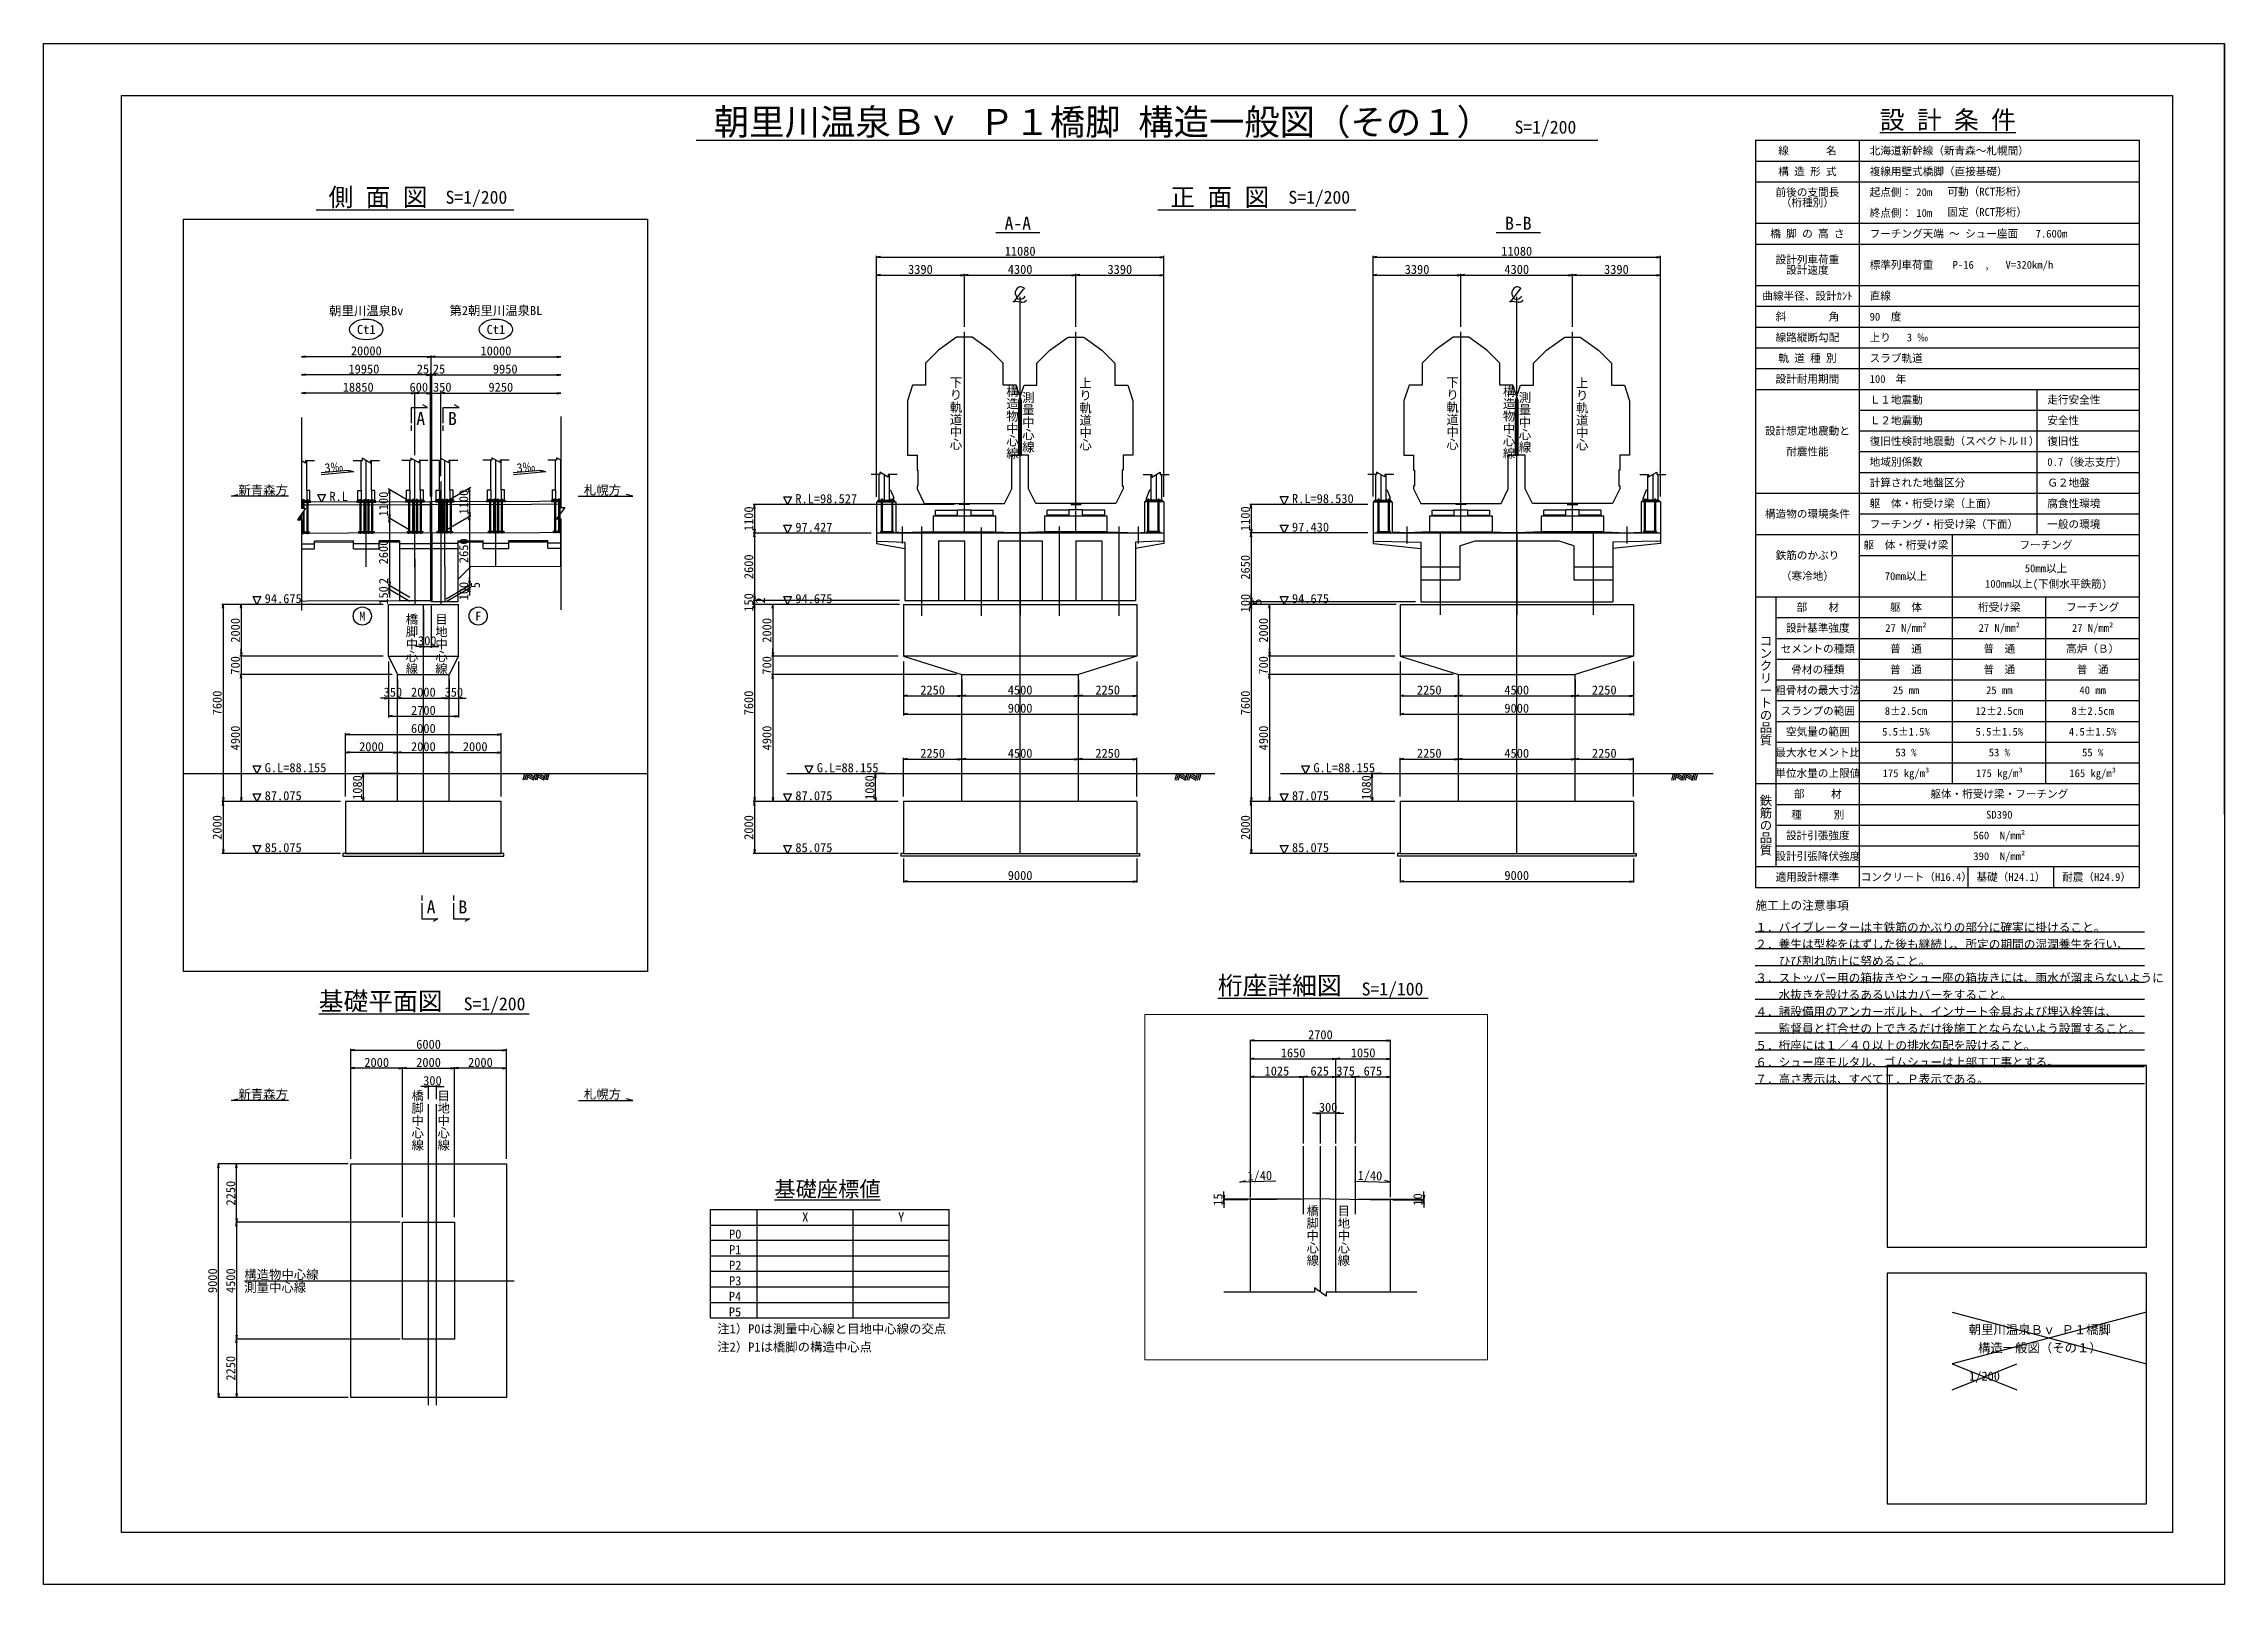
# Paper-space layout 'その1' of a CAD drawing. Header units: millimetres. Extents: x 11 to 431, y 10 to 306.
# The model-space entities are those that its viewports show. They can reach past a viewport. Long polylines and large blocks are cut down to what shows.
import ezdxf
from ezdxf.enums import TextEntityAlignment as Align

# ---------------------------------------------------------------- set-up
doc = ezdxf.new("R2010")
doc.units = ezdxf.units.MM
doc.header["$LTSCALE"] = 0.25
doc.set_wipeout_variables(frame=1)
for name, pattern in [('CENTER', [50.8, 31.75, -6.35, 6.35, -6.35]), ('DASHED', [19.05, 12.7, -6.35]), ('HIDDEN', [9.525, 6.35, -3.175])]:
    doc.linetypes.add(name, pattern=pattern)
doc.layers.get('Defpoints').update_dxf_attribs({"color": 171})
for name, color, linetype in [('D-BGD-建築限界', 7, 'Continuous'), ('D-BMK', 2, 'CENTER'), ('D-BMK-軌道中心線', 6, 'CENTER'), ('D-DCR-HCH1', 4, 'Continuous'), ('D-MTR', 7, 'Continuous'), ('D-MTR-FRAM', 255, 'Continuous'), ('D-MTR-LINE', 7, 'Continuous'), ('D-MTR-TXT', 3, 'Continuous'), ('D-STR-DIM', 7, 'Continuous'), ('D-STR-HTXT', 3, 'Continuous'), ('D-STR-STR1-上部工', 4, 'Continuous'), ('D-STR-STR1-下部工', 1, 'Continuous'), ('D-STR-STR2-緩衝工', 6, 'Continuous'), ('D-STR-STRD-プレート', 5, 'Continuous'), ('D-STR-STRD-ボルト', 5, 'Continuous'), ('D-STR-TXT', 3, 'Continuous'), ('D-STR-台座コンクリート', 7, 'HIDDEN'), ('D-TTL-FRAM', 51, 'Continuous'), ('D-TTL-TXT', 7, 'Continuous'), ('S-BGD', 8, 'Continuous')]:
    doc.layers.add(name, color=color, linetype=linetype)
doc.layers.add('D-VIEW', color=8, linetype='Continuous', plot=False)
doc.layers.add('D-WORK', color=191, linetype='Continuous', plot=False)
doc.styles.add('MSゴシック_10', font='MS Gothic.ttf')
doc.styles.add('MSゴシック_T', font='@MS Gothic.ttf')
doc.dimstyles.new('DIM', dxfattribs={"dimscale": 100, "dimtxt": 3.5, "dimasz": 1.5, "dimexe": 0.25, "dimexo": 1, "dimgap": 0.5, "dimtad": 3, "dimdec": 0, "dimzin": 0, "dimdsep": 46, "dimtxsty": 'MSゴシック_10', "dimblk": 'OPEN', "dimcen": 0, "dimclrd": 256, "dimclre": 256, "dimclrt": 3, "dimaunit": 1, "dimadec": 3, "dimazin": 0, "dimtfac": 1, "dimtdec": 0, "dimtix": 1, "dimtmove": 2, "dimatfit": 2, "dimldrblk": 'OPEN', "dimfxl": 1, "dimtolj": 1, "dimtzin": 0, "dimarcsym": 2})
doc.dimstyles.new('DIM-100', dxfattribs={"dimscale": 100, "dimtxt": 3.5, "dimasz": 1.5, "dimexe": 0.5, "dimexo": 2, "dimgap": 0.5, "dimtad": 1, "dimdec": 0, "dimzin": 0, "dimdsep": 46, "dimtxsty": 'MSゴシック_10', "dimblk": 'OPEN', "dimcen": 0.09, "dimclrd": 256, "dimclre": 256, "dimclrt": 3, "dimaunit": 1, "dimadec": 4, "dimazin": 0, "dimtfac": 1, "dimtdec": 0, "dimtix": 1, "dimtmove": 2, "dimatfit": 3, "dimldrblk": 'NONE', "dimfxl": 1, "dimtolj": 1, "dimtzin": 0, "dimarcsym": 0})

psp = doc.layouts.new('その1')

msp = doc.modelspace()

# ---------------------------------------------------------------- texts
at = {"layer": 'D-MTR', "style": 'MSゴシック_10'}
msp.add_text('%%U設 計 条 件', height=700, dxfattribs=at).set_placement((73436, 55900), align=Align.BOTTOM_CENTER)
msp.add_text('%%U基礎座標値', height=600, dxfattribs=at).set_placement((30229.8, 15252.1), align=Align.MIDDLE)
at = {"layer": 'D-MTR-TXT', "style": 'MSゴシック_10'}
for s, height, p in [('線\u3000 \u3000\u3000名', 300, (68020, 55272)), ('構 造 形 式', 300, (68020, 54472)), ('前後の支間長', 300, (68020, 53672)), ('（桁種別）', 300, (68020, 53272)), ('橋 脚 の 高 さ', 300, (68020, 52072)), ('設計列車荷重', 300, (68020, 51072)), ('設計速度', 300, (68020, 50672)), ('曲線半径、設計ｶﾝﾄ', 300, (68020, 49672)), ('斜\u3000\u3000\u3000\u3000角', 300, (68020, 48872)), ('線路縦断勾配', 300, (68020, 48072)), ('軌 道 種 別', 300, (68020, 47272)), ('設計耐用期間', 300, (68020, 46472)), ('設計想定地震動と', 300, (68020, 44472)), ('耐震性能', 300, (68020, 43672)), ('構造物の環境条件', 300, (68020, 41272)), ('躯\u3000体・桁受け梁', 300, (71820, 40072)), ('フーチング', 300, (77220, 40072)), ('鉄筋のかぶり', 300, (68020, 39672)), ('50mm以上', 300, (77220, 39172)), ('（寒冷地）', 300, (68020, 38872)), ('70mm以上', 300, (71820, 38872)), ('100mm以上(下側水平鉄筋)', 300, (77220, 38572)), ('部\u3000\u3000材', 300, (68420, 37672)), ('躯\u3000体', 300, (71820, 37672)), ('桁受け梁', 300, (75420, 37672)), ('フーチング', 300, (79020, 37672)), ('設計基準強度', 300, (68420, 36872)), ('27 N/mm²', 300, (71820, 36872)), ('27 N/mm²', 300, (75420, 36872)), ('27 N/mm²', 300, (79020, 36872)), ('セメントの種類', 300, (68420, 36072)), ('普\u3000通', 300, (71820, 36072)), ('普\u3000通', 300, (75420, 36072)), ('高炉（Ｂ）', 300, (79020, 36072)), ('骨材の種類', 300, (68420, 35272)), ('普\u3000通', 300, (71820, 35272)), ('普\u3000通', 300, (75420, 35272)), ('普\u3000通', 300, (79020, 35272)), ('粗骨材の最大寸法', 300, (68420, 34472)), ('25 mm', 300, (71820, 34472)), ('25 mm', 300, (75420, 34472)), ('40 mm', 300, (79020, 34472)), ('スランプの範囲', 300, (68420, 33672)), ('8±2.5cm', 300, (71820, 33672)), ('12±2.5cm', 300, (75420, 33672)), ('8±2.5cm', 300, (79020, 33672)), ('空気量の範囲', 300, (68420, 32872)), ('5.5±1.5%%%', 300, (71820, 32872)), ('5.5±1.5%%%', 300, (75420, 32872)), ('4.5±1.5%%%', 300, (79020, 32872)), ('最大水セメント比', 300, (68420, 32072)), ('53 %%%', 300, (71820, 32072)), ('53 %%%', 300, (75420, 32072)), ('55 %%%', 300, (79020, 32072)), ('単位水量の上限値', 300, (68420, 31272)), ('175 kg/m³', 300, (71820, 31272)), ('175 kg/m³', 300, (75420, 31272)), ('165 kg/m³', 300, (79020, 31272)), ('部 \u3000\u3000材', 300, (68420, 30472)), ('躯体・桁受け梁・フーチング', 300, (75420, 30472)), ('種\u3000\u3000\u3000別', 300, (68420, 29672)), ('SD390', 300, (75420, 29672)), ('設計引張強度', 300, (68420, 28872)), ('560  N/mm²', 300, (75420, 28872)), ('設計引張降伏強度', 300, (68420, 28072)), ('390  N/mm²', 300, (75420, 28072)), ('適用設計標準', 300, (68020, 27272)), ('コンクリート（H16.4）', 300, (72220, 27272)), ('基礎（H24.1）', 300, (75870, 27272)), ('耐震（H24.9）', 300, (79170, 27272)), ('P0', 350, (26671.1, 13504.2)), ('P1', 350, (26671.1, 12904.2)), ('P2', 350, (26671.1, 12304.2)), ('P3', 350, (26671.1, 11704.2)), ('P4', 350, (26664.8, 11104.2)), ('P5', 350, (26664.8, 10504.2))]:
    msp.add_text(s, height=height, dxfattribs=at).set_placement(p, align=Align.MIDDLE_CENTER)
for s, p in [('北海道新幹線（新青森～札幌間）', (70420, 55272)), ('複線用壁式橋脚（直接基礎）', (70420, 54472)), ('起点側：', (70420, 53672)), ('可動（RCT形桁）', (73420, 53693.3)), ('20m', (72220, 53672)), ('終点側：', (70420, 52872)), ('10m', (72220, 52872)), ('固定（RCT形桁）', (73420, 52907)), ('フーチング天端 ～ シュー座面', (70420, 52072)), ('7.600m', (76820, 52072)), ('標準列車荷重\u3000', (70420, 50872)), ('P-16  ,   V=320km/h', (73620, 50872)), ('直線', (70420, 49672)), ('90', (70420, 48872)), ('    度', (70420, 48872)), ('上り\u3000 3 ‰', (70420, 48072)), ('スラブ軌道', (70420, 47272)), ('100', (70420, 46472)), ('年', (71420, 46472)), ('Ｌ１地震動', (70420, 45672)), ('走行安全性', (77270, 45672)), ('Ｌ２地震動', (70420, 44872)), ('安全性', (77270, 44872)), ('復旧性検討地震動（スペクトルⅡ）', (70420, 44072)), ('復旧性', (77270, 44072)), ('地域別係数', (70420, 43272)), ('0.7（後志支庁）', (77270, 43272)), ('計算された地盤区分', (70420, 42472)), ('Ｇ２地盤', (77270, 42472)), ('躯\u3000体・桁受け梁（上面）', (70420, 41672)), ('腐食性環境', (77270, 41672)), ('フーチング・桁受け梁（下面）', (70420, 40872)), ('一般の環境', (77270, 40872))]:
    msp.add_text(s, height=300, dxfattribs=at).set_placement(p, align=Align.MIDDLE_LEFT)
at = {"layer": 'D-MTR-TXT', "style": 'MSゴシック_T'}
for s, p in [('コンクリートの品質', (66420, 34472)), ('鉄筋の品質', (66420, 29272))]:
    msp.add_text(s, height=350, rotation=270, dxfattribs=at).set_placement(p, align=Align.MIDDLE)
at = {"layer": 'D-MTR-TXT', "style": 'MSゴシック_10'}
for s, p in [('施工上の注意事項', (66016.1, 26009)), ('１．バイブレーターは主鉄筋のかぶりの部分に確実に掛けること。', (66010.1, 25162)), ('２．養生は型枠をはずした後も継続し、所定の期間の湿潤養生を行い、', (66010.1, 24512)), ('\u3000\u3000ひび割れ防止に努めること。', (66010.1, 23862)), ('３．ストッパー用の箱抜きやシュー座の箱抜きには、雨水が溜まらないように', (66010.1, 23212)), ('\u3000\u3000水抜きを設けるあるいはカバーをすること。', (66010.1, 22562)), ('４．諸設備用のアンカーボルト、インサート金具および埋込栓等は、', (66010.1, 21912)), ('\u3000\u3000監督員と打合せの上できるだけ後施工とならないよう設置すること。', (66010.1, 21262)), ('５．桁座には１／４０以上の排水勾配を設けること。', (66010.1, 20612)), ('６．シュー座モルタル、ゴムシューは上部工工事とする。', (66010.1, 19962)), ('７．高さ表示は、すべてＴ．Ｐ表示である。', (66010.1, 19312))]:
    msp.add_text(s, height=330, dxfattribs=at).set_placement(p)
for s, p in [('X', (29372.7, 14162.3)), ('Y', (33072.7, 14162.3))]:
    msp.add_text(s, height=350, dxfattribs=at).set_placement(p, align=Align.MIDDLE)
at = {"layer": 'D-MTR-TXT', "ltscale": 2, "style": 'MSゴシック_10'}
for s, p in [('注1）P0は測量中心線と目地中心線の交点', (25977.1, 9572.5)), ('注2）P1は橋脚の構造中心点', (25977.1, 8872.5))]:
    msp.add_text(s, height=350, dxfattribs=at).set_placement(p, align=Align.BOTTOM_LEFT)
at = {"layer": 'D-STR-HTXT', "lineweight": -3, "style": 'MSゴシック_T'}
for s, p in [('下り軌道中心', (35179.1, 46583.4)), ('上り軌道中心', (40176.9, 46561.6)), ('下り軌道中心', (54330, 46583.4)), ('上り軌道中心', (59327.9, 46561.6))]:
    msp.add_text(s, height=350, rotation=270, dxfattribs=at).set_placement(p, align=Align.MIDDLE_LEFT)
for s, p in [('構造物中心線', (37364.1, 44806.8)), ('測量中心線', (37978.1, 44806.8)), ('構造物中心線', (56515.1, 44806.8)), ('測量中心線', (57129, 44806.8))]:
    msp.add_text(s, height=350, rotation=270, dxfattribs=at).set_placement(p, align=Align.MIDDLE)
at = {"layer": 'D-STR-HTXT', "linetype": 'Continuous', "lineweight": -3, "style": 'MSゴシック_T'}
for s, p in [('橋脚中心線', (14421.2, 19083.4)), ('目地中心線', (15421.6, 19083.4))]:
    msp.add_text(s, height=350, rotation=270, dxfattribs=at).set_placement(p, align=Align.MIDDLE_LEFT)
at = {"layer": 'D-STR-HTXT', "style": 'MSゴシック_10'}
for s, p in [('構造物中心線', (7737.8, 11947.2)), ('測量中心線', (7737.8, 11451.4))]:
    msp.add_text(s, height=350, dxfattribs=at).set_placement(p, align=Align.MIDDLE_LEFT)
for s, p in [('M', (12290.2, -22670.1)), ('F', (16760.4, -22670.1))]:
    msp.add_text(s, height=350, dxfattribs=at).set_placement(p, align=Align.MIDDLE)
at = {"layer": 'D-STR-HTXT', "style": 'MSゴシック_T'}
for s, p in [('橋脚中心線', (14024.6, -22548.3)), ('目地中心線', (15164.7, -22548.7))]:
    msp.add_text(s, height=350, rotation=270, dxfattribs=at).set_placement(p)
at = {"layer": 'D-STR-TXT', "style": 'MSゴシック_10'}
for rotation, p in [(1.66028, (88262.1, 6218.3)), (358.33972, (90381.9, 6218.7))]:
    msp.add_text('1/40', height=175, rotation=rotation, dxfattribs=at).set_placement(p, align=Align.CENTER)
at = {"layer": 'D-STR-TXT', "style": 'MSゴシック_T'}
for s, p in [('橋脚中心線', (89278.7, 5749.6)), ('目地中心線', (89878.7, 5749.6))]:
    msp.add_text(s, height=175, rotation=270, dxfattribs=at).set_placement(p, align=Align.MIDDLE_LEFT)
at = {"layer": 'D-STR-TXT', "linetype": 'Continuous', "style": 'MSゴシック_10'}
for s, p in [('朝里川温泉Bv', (12442.9, -11181)), ('第2朝里川温泉BL', (17442.9, -11171))]:
    msp.add_text(s, height=350, dxfattribs=at).set_placement(p, align=Align.BOTTOM_CENTER)
at = {"layer": 'D-STR-TXT', "style": 'MSゴシック_10'}
for p in [(12442.9, -11621), (17442.9, -11621)]:
    msp.add_text('Ct1', height=350, rotation=0.01, dxfattribs=at).set_placement(p, align=Align.MIDDLE)
for s, p in [('A', (14543.4, -15455.1)), ('B', (15767.9, -15455.1)), ('A', (14943.4, -34284.8)), ('B', (16167.9, -34284.8))]:
    msp.add_text(s, height=500, dxfattribs=at).set_placement(p, align=Align.BOTTOM_CENTER)
at = {"layer": 'D-TTL-TXT', "style": 'MSゴシック_10'}
msp.add_text('%%U 朝里川温泉Ｂｖ Ｐ１橋脚 構造一般図（その１）  \u3000\u3000', height=1000, dxfattribs=at).set_placement((42555, 56400), align=Align.MIDDLE)
for s, p in [('S=1/200', (56725.7, 55780.9)), ('S=1/200', (15499.3, 53077.3)), ('S=1/200', (48003.7, 53077.3)), ('S=1/100', (50829, 22554.2)), ('S=1/200', (16199.9, 21981.3))]:
    msp.add_text(s, height=500, dxfattribs=at).set_placement(p, align=Align.BOTTOM_LEFT)
for s, p in [('%%U 側 面 図       ', (14325, 53131.5)), ('%%U 正 面 図       ', (46786.8, 53131.5))]:
    msp.add_text(s, height=700, dxfattribs=at).set_placement(p, align=Align.CENTER)
for s, p in [('%%U A-A ', (36718.8, 52224.6)), ('%%U B-B ', (56022.7, 52224.6))]:
    msp.add_text(s, height=500, dxfattribs=at).set_placement(p)
for s, p in [('%%U桁座詳細図       ', (49338.4, 22529.1)), ('%%U基礎平面図       ', (14665, 21923.8))]:
    msp.add_text(s, height=700, dxfattribs=at).set_placement(p, align=Align.BOTTOM_CENTER)
at = {"layer": 'D-TTL-TXT', "color": 3, "linetype": 'Continuous', "lineweight": -3, "style": 'MSゴシック_10'}
for s, p in [('朝里川温泉Ｂｖ Ｐ１橋脚', (76983.9, 9646)), ('構造一般図（その１）', (76983.9, 8946))]:
    msp.add_text(s, height=350, dxfattribs=at).set_placement(p, align=Align.CENTER)
msp.add_text('1/200', height=350, dxfattribs=at).set_placement((74850, 8000.5), align=Align.MIDDLE)

# ---------------------------------------------------------------- blocks, each defined once
blk = doc.blocks.new('_Open')
at = {"color": 0, "linetype": 'ByBlock', "lineweight": -2}
for p, q in [((-1, 0.17), (0, 0)), ((-1, -0.17), (0, 0)), ((0, 0), (-1, 0))]:
    blk.add_line(p, q, dxfattribs=at)
blk = doc.blocks.new('*D6')
at = {"layer": 'D-STR-DIM', "lineweight": -2, "transparency": 16777216}
for p, q in [((33009, 37780), (27369, 37780)), ((27419, 37630), (27419, 30330)), ((32459, 30180), (27369, 30180))]:
    blk.add_line(p, q, dxfattribs=at)
at = {"layer": 'Defpoints', "color": 0, "transparency": 16777216}
for p in [(33209, 37780), (27419, 30180), (32659, 30180)]:
    blk.add_point(p, dxfattribs=at)
at = {"layer": 'D-STR-DIM', "lineweight": -2, "transparency": 16777216, "xscale": 150, "yscale": 150, "zscale": 150}
for p, rotation in [((27419, 37780), 90), ((27419, 30180), 270)]:
    blk.add_blockref('_Open', p, dxfattribs=dict(at, rotation=rotation))
at = {"layer": 'D-STR-DIM', "color": 3, "transparency": 16777216, "insert": (27194, 33980), "char_height": 350, "attachment_point": 5, "rotation": 90, "style": 'MSゴシック_10'}
blk.add_mtext('\\A1;7600', dxfattribs=at)
blk = doc.blocks.new('_None')
blk = doc.blocks.new('地盤記号')
for p, q in [((-67, -250), (0, 0)), ((0, -250), (67, 0)), ((67, -250), (133, 0)), ((133, 0), (367, -125)), ((333, -250), (400, 0)), ((400, -250), (467, 0)), ((467, -250), (533, 0)), ((533, 0), (767, -125)), ((733, -250), (800, 0)), ((800, -250), (867, 0)), ((867, -250), (933, 0)), ((100, -125), (333, -250)), ((117, -62), (350, -188)), ((500, -125), (733, -250)), ((517, -62), (750, -188))]:
    blk.add_line(p, q)
blk = doc.blocks.new('*D7')
at = {"layer": 'D-STR-DIM', "lineweight": -2, "transparency": 16777216}
for p, q in [((33159, 35580), (33159, 33503)), ((42159, 35580), (42159, 33503)), ((33309, 33553), (42009, 33553))]:
    blk.add_line(p, q, dxfattribs=at)
at = {"layer": 'Defpoints', "color": 0, "transparency": 16777216}
for p in [(33159, 35780), (42159, 35780), (42159, 33553)]:
    blk.add_point(p, dxfattribs=at)
at = {"layer": 'D-STR-DIM', "lineweight": -2, "transparency": 16777216, "xscale": 150, "yscale": 150, "zscale": 150, "rotation": 180}
blk.add_blockref('_Open', (33159, 33553), dxfattribs=at)
at = {"layer": 'D-STR-DIM', "lineweight": -2, "transparency": 16777216, "xscale": 150, "yscale": 150, "zscale": 150}
blk.add_blockref('_Open', (42159, 33553), dxfattribs=at)
at = {"layer": 'D-STR-DIM', "color": 3, "transparency": 16777216, "insert": (37659, 33778), "char_height": 350, "attachment_point": 5, "style": 'MSゴシック_10'}
blk.add_mtext('\\A1;9000', dxfattribs=at)
blk = doc.blocks.new('*D8')
at = {"layer": 'D-STR-DIM', "lineweight": -2, "transparency": 16777216}
for p, q in [((33159, 27980), (33159, 27053)), ((42159, 27980), (42159, 27053)), ((33309, 27103), (42009, 27103))]:
    blk.add_line(p, q, dxfattribs=at)
at = {"layer": 'Defpoints', "color": 0, "transparency": 16777216}
for p in [(33159, 28180), (42159, 28180), (42159, 27103)]:
    blk.add_point(p, dxfattribs=at)
at = {"layer": 'D-STR-DIM', "lineweight": -2, "transparency": 16777216, "xscale": 150, "yscale": 150, "zscale": 150, "rotation": 180}
blk.add_blockref('_Open', (33159, 27103), dxfattribs=at)
at = {"layer": 'D-STR-DIM', "lineweight": -2, "transparency": 16777216, "xscale": 150, "yscale": 150, "zscale": 150}
blk.add_blockref('_Open', (42159, 27103), dxfattribs=at)
at = {"layer": 'D-STR-DIM', "color": 3, "transparency": 16777216, "insert": (37659, 27328), "char_height": 350, "attachment_point": 5, "style": 'MSゴシック_10'}
blk.add_mtext('\\A1;9000', dxfattribs=at)
blk = doc.blocks.new('*D9')
at = {"layer": 'D-STR-DIM', "lineweight": -2, "transparency": 16777216}
for p, q in [((32459, 30180), (27369, 30180)), ((27419, 30030), (27419, 28330)), ((32959, 28180), (27369, 28180))]:
    blk.add_line(p, q, dxfattribs=at)
at = {"layer": 'Defpoints', "color": 0, "transparency": 16777216}
for p in [(32659, 30180, 0), (27419, 28180), (33159, 28180)]:
    blk.add_point(p, dxfattribs=at)
at = {"layer": 'D-STR-DIM', "lineweight": -2, "transparency": 16777216, "xscale": 150, "yscale": 150, "zscale": 150}
for p, rotation in [((27419, 30180), 90), ((27419, 28180), 270)]:
    blk.add_blockref('_Open', p, dxfattribs=dict(at, rotation=rotation))
at = {"layer": 'D-STR-DIM', "color": 3, "transparency": 16777216, "insert": (27194, 29180), "char_height": 350, "attachment_point": 5, "rotation": 90, "style": 'MSゴシック_10'}
blk.add_mtext('\\A1;2000', dxfattribs=at)
blk = doc.blocks.new('*D10')
at = {"layer": 'D-STR-DIM', "lineweight": -2, "transparency": 16777216}
for p, q in [((33009, 37780), (28069, 37780)), ((28119, 37630), (28119, 35930)), ((32959, 35780), (28069, 35780))]:
    blk.add_line(p, q, dxfattribs=at)
at = {"layer": 'Defpoints', "color": 0, "transparency": 16777216}
for p in [(33209, 37780), (28119, 35780), (33159, 35780)]:
    blk.add_point(p, dxfattribs=at)
at = {"layer": 'D-STR-DIM', "lineweight": -2, "transparency": 16777216, "xscale": 150, "yscale": 150, "zscale": 150}
for p, rotation in [((28119, 37780), 90), ((28119, 35780), 270)]:
    blk.add_blockref('_Open', p, dxfattribs=dict(at, rotation=rotation))
at = {"layer": 'D-STR-DIM', "color": 3, "transparency": 16777216, "insert": (27894, 36780), "char_height": 350, "attachment_point": 5, "rotation": 90, "style": 'MSゴシック_10'}
blk.add_mtext('\\A1;2000', dxfattribs=at)
blk = doc.blocks.new('*D11')
at = {"layer": 'D-STR-DIM', "lineweight": -2, "transparency": 16777216}
for p, q in [((32959, 35780), (28069, 35780)), ((28119, 35930), (28119, 36080)), ((28119, 35780), (28119, 35080)), ((35209, 35080), (28069, 35080)), ((28119, 34930), (28119, 34780))]:
    blk.add_line(p, q, dxfattribs=at)
at = {"layer": 'Defpoints', "color": 0, "transparency": 16777216}
for p in [(33159, 35780), (28119, 35080), (35409, 35080)]:
    blk.add_point(p, dxfattribs=at)
at = {"layer": 'D-STR-DIM', "lineweight": -2, "transparency": 16777216, "xscale": 150, "yscale": 150, "zscale": 150}
for p, rotation in [((28119, 35780), 270), ((28119, 35080), 90)]:
    blk.add_blockref('_Open', p, dxfattribs=dict(at, rotation=rotation))
at = {"layer": 'D-STR-DIM', "color": 3, "transparency": 16777216, "insert": (27894, 35430), "char_height": 350, "attachment_point": 5, "rotation": 90, "style": 'MSゴシック_10'}
blk.add_mtext('\\A1;700', dxfattribs=at)
blk = doc.blocks.new('*D12')
at = {"layer": 'D-STR-DIM', "lineweight": -2, "transparency": 16777216}
for p, q in [((35209, 35080), (28069, 35080)), ((28119, 34930), (28119, 30330)), ((32459, 30180), (28069, 30180))]:
    blk.add_line(p, q, dxfattribs=at)
at = {"layer": 'Defpoints', "color": 0, "transparency": 16777216}
for p in [(35409, 35080), (28119, 30180), (32659, 30180)]:
    blk.add_point(p, dxfattribs=at)
at = {"layer": 'D-STR-DIM', "lineweight": -2, "transparency": 16777216, "xscale": 150, "yscale": 150, "zscale": 150}
for p, rotation in [((28119, 35080), 90), ((28119, 30180), 270)]:
    blk.add_blockref('_Open', p, dxfattribs=dict(at, rotation=rotation))
at = {"layer": 'D-STR-DIM', "color": 3, "transparency": 16777216, "insert": (27894, 32630), "char_height": 350, "attachment_point": 5, "rotation": 90, "style": 'MSゴシック_10'}
blk.add_mtext('\\A1;4900', dxfattribs=at)
blk = doc.blocks.new('*D13')
at = {"layer": 'D-STR-DIM', "lineweight": -2, "transparency": 16777216}
for p, q in [((14120, -18253), (13284, -17770)), ((13334, -17949), (13334, -18749)), ((14120, -19353), (13284, -18870))]:
    blk.add_line(p, q, dxfattribs=at)
at = {"layer": 'Defpoints', "color": 0, "transparency": 16777216}
for p in [(14320, -18368), (13334, -18899), (14320, -19468)]:
    blk.add_point(p, dxfattribs=at)
at = {"layer": 'D-STR-DIM', "lineweight": -2, "transparency": 16777216, "xscale": 150, "yscale": 150, "zscale": 150}
for p, rotation in [((13334, -17799), 90), ((13334, -18899), 270)]:
    blk.add_blockref('_Open', p, dxfattribs=dict(at, rotation=rotation))
at = {"layer": 'D-STR-DIM', "color": 3, "transparency": 16777216, "insert": (13109, -18349), "char_height": 350, "attachment_point": 5, "rotation": 90, "style": 'MSゴシック_10'}
blk.add_mtext('\\A1;1100', dxfattribs=at)
blk = doc.blocks.new('*D14')
at = {"layer": 'D-STR-DIM', "lineweight": -2, "transparency": 16777216}
for p, q in [((14120, -19353), (13284, -18870)), ((13334, -19049), (13334, -21349)), ((14120, -21953), (13284, -21470))]:
    blk.add_line(p, q, dxfattribs=at)
at = {"layer": 'Defpoints', "color": 0, "transparency": 16777216}
for p in [(14320, -19468), (13334, -21499), (14320, -22068)]:
    blk.add_point(p, dxfattribs=at)
at = {"layer": 'D-STR-DIM', "lineweight": -2, "transparency": 16777216, "xscale": 150, "yscale": 150, "zscale": 150}
for p, rotation in [((13334, -18899), 90), ((13334, -21499), 270)]:
    blk.add_blockref('_Open', p, dxfattribs=dict(at, rotation=rotation))
at = {"layer": 'D-STR-DIM', "color": 3, "transparency": 16777216, "insert": (13109, -20199), "char_height": 350, "attachment_point": 5, "rotation": 90, "style": 'MSゴシック_10'}
blk.add_mtext('\\A1;2600', dxfattribs=at)
blk = doc.blocks.new('*D15')
at = {"layer": 'D-STR-DIM', "lineweight": -2, "transparency": 16777216}
for p, q in [((13334, -21349), (13334, -21199)), ((14120, -21953), (13284, -21470)), ((14120, -21955), (13284, -21471)), ((13334, -21500), (13334, -21499)), ((13334, -21650), (13334, -21800))]:
    blk.add_line(p, q, dxfattribs=at)
at = {"layer": 'Defpoints', "color": 0, "transparency": 16777216}
for p in [(13334, -21499), (14320, -22068), (14320, -22070)]:
    blk.add_point(p, dxfattribs=at)
at = {"layer": 'D-STR-DIM', "lineweight": -2, "transparency": 16777216, "xscale": 150, "yscale": 150, "zscale": 150}
for p, rotation in [((13334, -21499), 270), ((13334, -21500), 90)]:
    blk.add_blockref('_Open', p, dxfattribs=dict(at, rotation=rotation))
at = {"layer": 'D-STR-DIM', "color": 3, "transparency": 16777216, "insert": (13109, -21319), "char_height": 350, "attachment_point": 5, "rotation": 90, "style": 'MSゴシック_10'}
blk.add_mtext('\\A1;2', dxfattribs=at)
blk = doc.blocks.new('*D16')
at = {"layer": 'D-STR-DIM', "lineweight": -2, "transparency": 16777216}
for p, q in [((15520, -18250), (16478, -17697)), ((16428, -17876), (16428, -18676)), ((15520, -19350), (16478, -18797))]:
    blk.add_line(p, q, dxfattribs=at)
at = {"layer": 'Defpoints', "color": 0, "transparency": 16777216}
for p in [(15320, -18365), (16428, -18826), (15320, -19465)]:
    blk.add_point(p, dxfattribs=at)
at = {"layer": 'D-STR-DIM', "lineweight": -2, "transparency": 16777216, "xscale": 150, "yscale": 150, "zscale": 150}
for p, rotation in [((16428, -17726), 90), ((16428, -18826), 270)]:
    blk.add_blockref('_Open', p, dxfattribs=dict(at, rotation=rotation))
at = {"layer": 'D-STR-DIM', "color": 3, "transparency": 16777216, "insert": (16203, -18276), "char_height": 350, "attachment_point": 5, "rotation": 90, "style": 'MSゴシック_10'}
blk.add_mtext('\\A1;1100', dxfattribs=at)
blk = doc.blocks.new('*D17')
at = {"layer": 'D-STR-DIM', "lineweight": -2, "transparency": 16777216}
for p, q in [((15520, -19350), (16478, -18797)), ((16428, -18976), (16428, -21326)), ((15520, -22000), (16478, -21447))]:
    blk.add_line(p, q, dxfattribs=at)
at = {"layer": 'Defpoints', "color": 0, "transparency": 16777216}
for p in [(15320, -19465), (16428, -21476), (15320, -22115)]:
    blk.add_point(p, dxfattribs=at)
at = {"layer": 'D-STR-DIM', "lineweight": -2, "transparency": 16777216, "xscale": 150, "yscale": 150, "zscale": 150}
for p, rotation in [((16428, -18826), 90), ((16428, -21476), 270)]:
    blk.add_blockref('_Open', p, dxfattribs=dict(at, rotation=rotation))
at = {"layer": 'D-STR-DIM', "color": 3, "transparency": 16777216, "insert": (16203, -20151), "char_height": 350, "attachment_point": 5, "rotation": 90, "style": 'MSゴシック_10'}
blk.add_mtext('\\A1;2650', dxfattribs=at)
blk = doc.blocks.new('*D18')
at = {"layer": 'D-STR-DIM', "lineweight": -2, "transparency": 16777216}
for p, q in [((13095, -22220), (6870, -22220)), ((6920, -22370), (6920, -29670)), ((11445, -29820), (6870, -29820))]:
    blk.add_line(p, q, dxfattribs=at)
at = {"layer": 'Defpoints', "color": 0, "transparency": 16777216}
for p in [(13295, -22220), (6920, -29820), (11645, -29820)]:
    blk.add_point(p, dxfattribs=at)
at = {"layer": 'D-STR-DIM', "lineweight": -2, "transparency": 16777216, "xscale": 150, "yscale": 150, "zscale": 150}
for p, rotation in [((6920, -22220), 90), ((6920, -29820), 270)]:
    blk.add_blockref('_Open', p, dxfattribs=dict(at, rotation=rotation))
at = {"layer": 'D-STR-DIM', "color": 3, "transparency": 16777216, "insert": (6695, -26020), "char_height": 350, "attachment_point": 5, "rotation": 90, "style": 'MSゴシック_10'}
blk.add_mtext('\\A1;7600', dxfattribs=at)
blk = doc.blocks.new('*D19')
at = {"layer": 'D-STR-DIM', "lineweight": -2, "transparency": 16777216}
for p, q in [((11445, -29820), (6870, -29820)), ((6920, -29970), (6920, -31670)), ((11445, -31820), (6870, -31820))]:
    blk.add_line(p, q, dxfattribs=at)
at = {"layer": 'Defpoints', "color": 0, "transparency": 16777216}
for p in [(11645, -29820), (6920, -31820), (11645, -31820)]:
    blk.add_point(p, dxfattribs=at)
at = {"layer": 'D-STR-DIM', "lineweight": -2, "transparency": 16777216, "xscale": 150, "yscale": 150, "zscale": 150}
for p, rotation in [((6920, -29820), 90), ((6920, -31820), 270)]:
    blk.add_blockref('_Open', p, dxfattribs=dict(at, rotation=rotation))
at = {"layer": 'D-STR-DIM', "color": 3, "transparency": 16777216, "insert": (6695, -30820), "char_height": 350, "attachment_point": 5, "rotation": 90, "style": 'MSゴシック_10'}
blk.add_mtext('\\A1;2000', dxfattribs=at)
blk = doc.blocks.new('*D20')
at = {"layer": 'D-STR-DIM', "lineweight": -2, "transparency": 16777216}
for p, q in [((13095, -22220), (7570, -22220)), ((7620, -22370), (7620, -24070)), ((13095, -24220), (7570, -24220))]:
    blk.add_line(p, q, dxfattribs=at)
at = {"layer": 'Defpoints', "color": 0, "transparency": 16777216}
for p in [(13295, -22220), (7620, -24220), (13295, -24220)]:
    blk.add_point(p, dxfattribs=at)
at = {"layer": 'D-STR-DIM', "lineweight": -2, "transparency": 16777216, "xscale": 150, "yscale": 150, "zscale": 150}
for p, rotation in [((7620, -22220), 90), ((7620, -24220), 270)]:
    blk.add_blockref('_Open', p, dxfattribs=dict(at, rotation=rotation))
at = {"layer": 'D-STR-DIM', "color": 3, "transparency": 16777216, "insert": (7395, -23220), "char_height": 350, "attachment_point": 5, "rotation": 90, "style": 'MSゴシック_10'}
blk.add_mtext('\\A1;2000', dxfattribs=at)
blk = doc.blocks.new('*D21')
at = {"layer": 'D-STR-DIM', "lineweight": -2, "transparency": 16777216}
for p, q in [((7620, -24070), (7620, -23920)), ((13095, -24220), (7570, -24220)), ((7620, -24220), (7620, -24920)), ((13445, -24920), (7570, -24920)), ((7620, -25070), (7620, -25220))]:
    blk.add_line(p, q, dxfattribs=at)
at = {"layer": 'Defpoints', "color": 0, "transparency": 16777216}
for p in [(13295, -24220), (7620, -24920), (13645, -24920)]:
    blk.add_point(p, dxfattribs=at)
at = {"layer": 'D-STR-DIM', "lineweight": -2, "transparency": 16777216, "xscale": 150, "yscale": 150, "zscale": 150}
for p, rotation in [((7620, -24220), 270), ((7620, -24920), 90)]:
    blk.add_blockref('_Open', p, dxfattribs=dict(at, rotation=rotation))
at = {"layer": 'D-STR-DIM', "color": 3, "transparency": 16777216, "insert": (7395, -24570), "char_height": 350, "attachment_point": 5, "rotation": 90, "style": 'MSゴシック_10'}
blk.add_mtext('\\A1;700', dxfattribs=at)
blk = doc.blocks.new('*D22')
at = {"layer": 'D-STR-DIM', "lineweight": -2, "transparency": 16777216}
for p, q in [((13445, -24920), (7570, -24920)), ((7620, -25070), (7620, -29670)), ((11445, -29820), (7570, -29820))]:
    blk.add_line(p, q, dxfattribs=at)
at = {"layer": 'Defpoints', "color": 0, "transparency": 16777216}
for p in [(13645, -24920), (7620, -29820), (11645, -29820)]:
    blk.add_point(p, dxfattribs=at)
at = {"layer": 'D-STR-DIM', "lineweight": -2, "transparency": 16777216, "xscale": 150, "yscale": 150, "zscale": 150}
for p, rotation in [((7620, -24920), 90), ((7620, -29820), 270)]:
    blk.add_blockref('_Open', p, dxfattribs=dict(at, rotation=rotation))
at = {"layer": 'D-STR-DIM', "color": 3, "transparency": 16777216, "insert": (7395, -27370), "char_height": 350, "attachment_point": 5, "rotation": 90, "style": 'MSゴシック_10'}
blk.add_mtext('\\A1;4900', dxfattribs=at)
blk = doc.blocks.new('*D23')
at = {"layer": 'D-STR-DIM', "lineweight": -2, "transparency": 16777216}
for p, q in [((14770, -13373), (10095, -13373)), ((14920, -18066), (14920, -13323))]:
    blk.add_line(p, q, dxfattribs=at)
at = {"layer": 'Defpoints', "color": 0, "transparency": 16777216}
for p in [(9945, -13373), (9945, -13373), (14920, -18266)]:
    blk.add_point(p, dxfattribs=at)
at = {"layer": 'D-STR-DIM', "lineweight": -2, "transparency": 16777216, "xscale": 150, "yscale": 150, "zscale": 150, "rotation": 180}
blk.add_blockref('_Open', (9945, -13373), dxfattribs=at)
at = {"layer": 'D-STR-DIM', "lineweight": -2, "transparency": 16777216, "xscale": 150, "yscale": 150, "zscale": 150}
blk.add_blockref('_Open', (14920, -13373), dxfattribs=at)
at = {"layer": 'D-STR-DIM', "color": 3, "transparency": 16777216, "insert": (12353, -13148), "char_height": 350, "attachment_point": 5, "style": 'MSゴシック_10'}
blk.add_mtext('\\A1;19950', dxfattribs=at)
blk = doc.blocks.new('*D24')
at = {"layer": 'D-STR-DIM', "lineweight": -2, "transparency": 16777216}
for p, q in [((14945, -17277), (14945, -12623)), ((15095, -12673), (19795, -12673))]:
    blk.add_line(p, q, dxfattribs=at)
at = {"layer": 'Defpoints', "color": 0, "transparency": 16777216}
for p in [(19945, -12673), (19945, -12673), (14945, -17477)]:
    blk.add_point(p, dxfattribs=at)
at = {"layer": 'D-STR-DIM', "lineweight": -2, "transparency": 16777216, "xscale": 150, "yscale": 150, "zscale": 150, "rotation": 180}
blk.add_blockref('_Open', (14945, -12673), dxfattribs=at)
at = {"layer": 'D-STR-DIM', "lineweight": -2, "transparency": 16777216, "xscale": 150, "yscale": 150, "zscale": 150}
blk.add_blockref('_Open', (19945, -12673), dxfattribs=at)
at = {"layer": 'D-STR-DIM', "color": 3, "transparency": 16777216, "insert": (17445, -12448), "char_height": 350, "attachment_point": 5, "style": 'MSゴシック_10'}
blk.add_mtext('\\A1;10000', dxfattribs=at)
blk = doc.blocks.new('*D25')
at = {"layer": 'D-STR-DIM', "lineweight": -2, "transparency": 16777216}
for p, q in [((14795, -12673), (10095, -12673)), ((14945, -17277), (14945, -12623))]:
    blk.add_line(p, q, dxfattribs=at)
at = {"layer": 'Defpoints', "color": 0, "transparency": 16777216}
for p in [(9945, -12673), (9945, -12673), (14945, -17477)]:
    blk.add_point(p, dxfattribs=at)
at = {"layer": 'D-STR-DIM', "lineweight": -2, "transparency": 16777216, "xscale": 150, "yscale": 150, "zscale": 150, "rotation": 180}
blk.add_blockref('_Open', (9945, -12673), dxfattribs=at)
at = {"layer": 'D-STR-DIM', "lineweight": -2, "transparency": 16777216, "xscale": 150, "yscale": 150, "zscale": 150}
blk.add_blockref('_Open', (14945, -12673), dxfattribs=at)
at = {"layer": 'D-STR-DIM', "color": 3, "transparency": 16777216, "insert": (12445, -12448), "char_height": 350, "attachment_point": 5, "style": 'MSゴシック_10'}
blk.add_mtext('\\A1;20000', dxfattribs=at)
blk = doc.blocks.new('*D26')
at = {"layer": 'D-STR-DIM', "lineweight": -2, "transparency": 16777216}
for p, q in [((14970, -18066), (14970, -13323)), ((15120, -13373), (19795, -13373))]:
    blk.add_line(p, q, dxfattribs=at)
at = {"layer": 'Defpoints', "color": 0, "transparency": 16777216}
for p in [(19945, -13373), (19945, -13373), (14970, -18266)]:
    blk.add_point(p, dxfattribs=at)
at = {"layer": 'D-STR-DIM', "lineweight": -2, "transparency": 16777216, "xscale": 150, "yscale": 150, "zscale": 150, "rotation": 180}
blk.add_blockref('_Open', (14970, -13373), dxfattribs=at)
at = {"layer": 'D-STR-DIM', "lineweight": -2, "transparency": 16777216, "xscale": 150, "yscale": 150, "zscale": 150}
blk.add_blockref('_Open', (19945, -13373), dxfattribs=at)
at = {"layer": 'D-STR-DIM', "color": 3, "transparency": 16777216, "insert": (17803, -13148), "char_height": 350, "attachment_point": 5, "style": 'MSゴシック_10'}
blk.add_mtext('\\A1;9950', dxfattribs=at)
blk = doc.blocks.new('*D27')
at = {"layer": 'D-STR-DIM', "lineweight": -2, "transparency": 16777216}
for p, q in [((14770, -13373), (14620, -13373)), ((14920, -18066), (14920, -13323)), ((14945, -13373), (14920, -13373)), ((14945, -17277), (14945, -13323)), ((15095, -13373), (15245, -13373))]:
    blk.add_line(p, q, dxfattribs=at)
at = {"layer": 'Defpoints', "color": 0, "transparency": 16777216}
for p in [(14920, -13373), (14945, -17477), (14920, -18266)]:
    blk.add_point(p, dxfattribs=at)
at = {"layer": 'D-STR-DIM', "lineweight": -2, "transparency": 16777216, "xscale": 150, "yscale": 150, "zscale": 150}
blk.add_blockref('_Open', (14920, -13373), dxfattribs=at)
at = {"layer": 'D-STR-DIM', "lineweight": -2, "transparency": 16777216, "xscale": 150, "yscale": 150, "zscale": 150, "rotation": 180}
blk.add_blockref('_Open', (14945, -13373), dxfattribs=at)
at = {"layer": 'D-STR-DIM', "color": 3, "transparency": 16777216, "insert": (14630, -13148), "char_height": 350, "attachment_point": 5, "style": 'MSゴシック_10'}
blk.add_mtext('\\A1;25', dxfattribs=at)
blk = doc.blocks.new('*D28')
at = {"layer": 'D-STR-DIM', "lineweight": -2, "transparency": 16777216}
for p, q in [((14795, -13373), (14645, -13373)), ((14945, -17277), (14945, -13323)), ((14970, -13373), (14945, -13373)), ((14970, -18066), (14970, -13323)), ((15120, -13373), (15270, -13373))]:
    blk.add_line(p, q, dxfattribs=at)
at = {"layer": 'Defpoints', "color": 0, "transparency": 16777216}
for p in [(14945, -13373), (14945, -17477), (14970, -18266)]:
    blk.add_point(p, dxfattribs=at)
at = {"layer": 'D-STR-DIM', "lineweight": -2, "transparency": 16777216, "xscale": 150, "yscale": 150, "zscale": 150}
blk.add_blockref('_Open', (14945, -13373), dxfattribs=at)
at = {"layer": 'D-STR-DIM', "lineweight": -2, "transparency": 16777216, "xscale": 150, "yscale": 150, "zscale": 150, "rotation": 180}
blk.add_blockref('_Open', (14970, -13373), dxfattribs=at)
at = {"layer": 'D-STR-DIM', "color": 3, "transparency": 16777216, "insert": (15250, -13148), "char_height": 350, "attachment_point": 5, "style": 'MSゴシック_10'}
blk.add_mtext('\\A1;25', dxfattribs=at)
blk = doc.blocks.new('*D29')
at = {"layer": 'D-STR-DIM', "lineweight": -2, "transparency": 16777216}
for p, q in [((15320, -17277), (15320, -14023)), ((15470, -14073), (19795, -14073))]:
    blk.add_line(p, q, dxfattribs=at)
at = {"layer": 'Defpoints', "color": 0, "transparency": 16777216}
for p in [(19945, -14073), (19945, -14073), (15320, -17477)]:
    blk.add_point(p, dxfattribs=at)
at = {"layer": 'D-STR-DIM', "lineweight": -2, "transparency": 16777216, "xscale": 150, "yscale": 150, "zscale": 150, "rotation": 180}
blk.add_blockref('_Open', (15320, -14073), dxfattribs=at)
at = {"layer": 'D-STR-DIM', "lineweight": -2, "transparency": 16777216, "xscale": 150, "yscale": 150, "zscale": 150}
blk.add_blockref('_Open', (19945, -14073), dxfattribs=at)
at = {"layer": 'D-STR-DIM', "color": 3, "transparency": 16777216, "insert": (17633, -13848), "char_height": 350, "attachment_point": 5, "style": 'MSゴシック_10'}
blk.add_mtext('\\A1;9250', dxfattribs=at)
blk = doc.blocks.new('*D30')
at = {"layer": 'D-STR-DIM', "lineweight": -2, "transparency": 16777216}
for p, q in [((14320, -16473), (14320, -14023)), ((14770, -14073), (14470, -14073)), ((14920, -18066), (14920, -14023))]:
    blk.add_line(p, q, dxfattribs=at)
at = {"layer": 'Defpoints', "color": 0, "transparency": 16777216}
for p in [(14320, -14073), (14320, -16673), (14920, -18266)]:
    blk.add_point(p, dxfattribs=at)
at = {"layer": 'D-STR-DIM', "lineweight": -2, "transparency": 16777216, "xscale": 150, "yscale": 150, "zscale": 150, "rotation": 180}
blk.add_blockref('_Open', (14320, -14073), dxfattribs=at)
at = {"layer": 'D-STR-DIM', "lineweight": -2, "transparency": 16777216, "xscale": 150, "yscale": 150, "zscale": 150}
blk.add_blockref('_Open', (14920, -14073), dxfattribs=at)
at = {"layer": 'D-STR-DIM', "color": 3, "transparency": 16777216, "insert": (14470, -13848), "char_height": 350, "attachment_point": 5, "style": 'MSゴシック_10'}
blk.add_mtext('\\A1;600', dxfattribs=at)
blk = doc.blocks.new('*D31')
at = {"layer": 'D-STR-DIM', "lineweight": -2, "transparency": 16777216}
for p, q in [((14820, -14073), (14670, -14073)), ((14970, -18066), (14970, -14023)), ((14970, -14073), (15320, -14073)), ((15320, -17277), (15320, -14023)), ((15470, -14073), (15620, -14073))]:
    blk.add_line(p, q, dxfattribs=at)
at = {"layer": 'Defpoints', "color": 0, "transparency": 16777216}
for p in [(15320, -14073), (15320, -17477), (14970, -18266)]:
    blk.add_point(p, dxfattribs=at)
at = {"layer": 'D-STR-DIM', "lineweight": -2, "transparency": 16777216, "xscale": 150, "yscale": 150, "zscale": 150}
blk.add_blockref('_Open', (14970, -14073), dxfattribs=at)
at = {"layer": 'D-STR-DIM', "lineweight": -2, "transparency": 16777216, "xscale": 150, "yscale": 150, "zscale": 150, "rotation": 180}
blk.add_blockref('_Open', (15320, -14073), dxfattribs=at)
at = {"layer": 'D-STR-DIM', "color": 3, "transparency": 16777216, "insert": (15374, -13848), "char_height": 350, "attachment_point": 5, "style": 'MSゴシック_10'}
blk.add_mtext('\\A1;350', dxfattribs=at)
blk = doc.blocks.new('*D32')
at = {"layer": 'D-STR-DIM', "lineweight": -2, "transparency": 16777216}
for p, q in [((14170, -14073), (10095, -14073)), ((14320, -16473), (14320, -14023))]:
    blk.add_line(p, q, dxfattribs=at)
at = {"layer": 'Defpoints', "color": 0, "transparency": 16777216}
for p in [(9945, -14073), (9945, -14073), (14320, -16673)]:
    blk.add_point(p, dxfattribs=at)
at = {"layer": 'D-STR-DIM', "lineweight": -2, "transparency": 16777216, "xscale": 150, "yscale": 150, "zscale": 150, "rotation": 180}
blk.add_blockref('_Open', (9945, -14073), dxfattribs=at)
at = {"layer": 'D-STR-DIM', "lineweight": -2, "transparency": 16777216, "xscale": 150, "yscale": 150, "zscale": 150}
blk.add_blockref('_Open', (14320, -14073), dxfattribs=at)
at = {"layer": 'D-STR-DIM', "color": 3, "transparency": 16777216, "insert": (12133, -13848), "char_height": 350, "attachment_point": 5, "style": 'MSゴシック_10'}
blk.add_mtext('\\A1;18850', dxfattribs=at)
blk = doc.blocks.new('*D33')
at = {"layer": 'D-STR-DIM', "lineweight": -2, "transparency": 16777216}
for p, q in [((35109, 41632), (27369, 41632)), ((27419, 41482), (27419, 40682)), ((31919, 40532), (27369, 40532))]:
    blk.add_line(p, q, dxfattribs=at)
at = {"layer": 'Defpoints', "color": 0, "transparency": 16777216}
for p in [(35309, 41632), (27419, 40532), (32119, 40532)]:
    blk.add_point(p, dxfattribs=at)
at = {"layer": 'D-STR-DIM', "lineweight": -2, "transparency": 16777216, "xscale": 150, "yscale": 150, "zscale": 150}
for p, rotation in [((27419, 41632), 90), ((27419, 40532), 270)]:
    blk.add_blockref('_Open', p, dxfattribs=dict(at, rotation=rotation))
at = {"layer": 'D-STR-DIM', "color": 3, "transparency": 16777216, "insert": (27194, 41082), "char_height": 350, "attachment_point": 5, "rotation": 90, "style": 'MSゴシック_10'}
blk.add_mtext('\\A1;1100', dxfattribs=at)
blk = doc.blocks.new('*D34')
at = {"layer": 'D-STR-DIM', "lineweight": -2, "transparency": 16777216}
for p, q in [((31919, 40532), (27369, 40532)), ((27419, 40382), (27419, 38082)), ((33009, 37932), (27369, 37932))]:
    blk.add_line(p, q, dxfattribs=at)
at = {"layer": 'Defpoints', "color": 0, "transparency": 16777216}
for p in [(32119, 40532), (27419, 37932), (33209, 37932)]:
    blk.add_point(p, dxfattribs=at)
at = {"layer": 'D-STR-DIM', "lineweight": -2, "transparency": 16777216, "xscale": 150, "yscale": 150, "zscale": 150}
for p, rotation in [((27419, 40532), 90), ((27419, 37932), 270)]:
    blk.add_blockref('_Open', p, dxfattribs=dict(at, rotation=rotation))
at = {"layer": 'D-STR-DIM', "color": 3, "transparency": 16777216, "insert": (27194, 39232), "char_height": 350, "attachment_point": 5, "rotation": 90, "style": 'MSゴシック_10'}
blk.add_mtext('\\A1;2600', dxfattribs=at)
blk = doc.blocks.new('第2朝里川温泉Bv_P1')
at = {"layer": 'D-BMK'}
blk.add_line((300, -13453.675), (300, -3853.675), dxfattribs=at)
at = {"layer": 'D-STR-STR1-下部工'}
for p, q in [((-1050, -3853.675), (1650, -3853.675)), ((-1050, -5853.675), (-1050, -3853.675)), ((1650, -5853.675), (1650, -3853.675)), ((-1050, -5853.675), (1650, -5853.675)), ((-1050, -5853.675), (-700, -6553.675)), ((1650, -5853.675), (1300, -6553.675)), ((-700, -6553.675), (1300, -6553.675)), ((-700, -11453.675), (-700, -6553.675)), ((1300, -11453.675), (1300, -6553.675)), ((3300, -11453.675), (-2700, -11453.675)), ((-2700, -11453.675), (-2700, -13453.675)), ((3300, -13453.675), (3300, -11453.675)), ((-2700, -13453.675), (3300, -13453.675))]:
    blk.add_line(p, q, dxfattribs=at)
at = {"layer": 'D-STR-STR1-下部工', "color": 4, "linetype": 'HIDDEN'}
blk.add_lwpolyline([(-2800, -13553.675), (3400, -13553.675), (3400, -13453.675), (-2800, -13453.675)], close=True, dxfattribs=at)
blk = doc.blocks.new('*D35')
at = {"layer": 'D-STR-DIM', "lineweight": -2, "transparency": 16777216}
for p, q in [((13645, -29620), (13645, -27881)), ((13795, -27931), (15495, -27931)), ((15645, -29620), (15645, -27881))]:
    blk.add_line(p, q, dxfattribs=at)
at = {"layer": 'Defpoints', "color": 0, "transparency": 16777216}
for p in [(15645, -27931), (13645, -29820), (15645, -29820)]:
    blk.add_point(p, dxfattribs=at)
at = {"layer": 'D-STR-DIM', "lineweight": -2, "transparency": 16777216, "xscale": 150, "yscale": 150, "zscale": 150, "rotation": 180}
blk.add_blockref('_Open', (13645, -27931), dxfattribs=at)
at = {"layer": 'D-STR-DIM', "lineweight": -2, "transparency": 16777216, "xscale": 150, "yscale": 150, "zscale": 150}
blk.add_blockref('_Open', (15645, -27931), dxfattribs=at)
at = {"layer": 'D-STR-DIM', "color": 3, "transparency": 16777216, "insert": (14645, -27706), "char_height": 350, "attachment_point": 5, "style": 'MSゴシック_10'}
blk.add_mtext('\\A1;2000', dxfattribs=at)
blk = doc.blocks.new('*D36')
at = {"layer": 'D-STR-DIM', "lineweight": -2, "transparency": 16777216}
for p, q in [((11645, -29620), (11645, -27881)), ((13495, -27931), (11795, -27931)), ((13645, -29620), (13645, -27881))]:
    blk.add_line(p, q, dxfattribs=at)
at = {"layer": 'Defpoints', "color": 0, "transparency": 16777216}
for p in [(11645, -27931), (11645, -29820), (13645, -29820)]:
    blk.add_point(p, dxfattribs=at)
at = {"layer": 'D-STR-DIM', "lineweight": -2, "transparency": 16777216, "xscale": 150, "yscale": 150, "zscale": 150, "rotation": 180}
blk.add_blockref('_Open', (11645, -27931), dxfattribs=at)
at = {"layer": 'D-STR-DIM', "lineweight": -2, "transparency": 16777216, "xscale": 150, "yscale": 150, "zscale": 150}
blk.add_blockref('_Open', (13645, -27931), dxfattribs=at)
at = {"layer": 'D-STR-DIM', "color": 3, "transparency": 16777216, "insert": (12645, -27706), "char_height": 350, "attachment_point": 5, "style": 'MSゴシック_10'}
blk.add_mtext('\\A1;2000', dxfattribs=at)
blk = doc.blocks.new('*D37')
at = {"layer": 'D-STR-DIM', "lineweight": -2, "transparency": 16777216}
for p, q in [((33159, 35580), (33159, 34203)), ((35409, 34880), (35409, 34203)), ((33309, 34253), (35259, 34253))]:
    blk.add_line(p, q, dxfattribs=at)
at = {"layer": 'Defpoints', "color": 0, "transparency": 16777216}
for p in [(33159, 35780), (35409, 35080), (35409, 34253)]:
    blk.add_point(p, dxfattribs=at)
at = {"layer": 'D-STR-DIM', "lineweight": -2, "transparency": 16777216, "xscale": 150, "yscale": 150, "zscale": 150, "rotation": 180}
blk.add_blockref('_Open', (33159, 34253), dxfattribs=at)
at = {"layer": 'D-STR-DIM', "lineweight": -2, "transparency": 16777216, "xscale": 150, "yscale": 150, "zscale": 150}
blk.add_blockref('_Open', (35409, 34253), dxfattribs=at)
at = {"layer": 'D-STR-DIM', "color": 3, "transparency": 16777216, "insert": (34284, 34478), "char_height": 350, "attachment_point": 5, "style": 'MSゴシック_10'}
blk.add_mtext('\\A1;2250', dxfattribs=at)
blk = doc.blocks.new('*D38')
at = {"layer": 'D-STR-DIM', "lineweight": -2, "transparency": 16777216}
for p, q in [((35409, 34880), (35409, 34203)), ((39909, 34880), (39909, 34203)), ((35559, 34253), (39759, 34253))]:
    blk.add_line(p, q, dxfattribs=at)
at = {"layer": 'Defpoints', "color": 0, "transparency": 16777216}
for p in [(35409, 35080), (39909, 35080), (39909, 34253)]:
    blk.add_point(p, dxfattribs=at)
at = {"layer": 'D-STR-DIM', "lineweight": -2, "transparency": 16777216, "xscale": 150, "yscale": 150, "zscale": 150, "rotation": 180}
blk.add_blockref('_Open', (35409, 34253), dxfattribs=at)
at = {"layer": 'D-STR-DIM', "lineweight": -2, "transparency": 16777216, "xscale": 150, "yscale": 150, "zscale": 150}
blk.add_blockref('_Open', (39909, 34253), dxfattribs=at)
at = {"layer": 'D-STR-DIM', "color": 3, "transparency": 16777216, "insert": (37659, 34478), "char_height": 350, "attachment_point": 5, "style": 'MSゴシック_10'}
blk.add_mtext('\\A1;4500', dxfattribs=at)
blk = doc.blocks.new('*D39')
at = {"layer": 'D-STR-DIM', "lineweight": -2, "transparency": 16777216}
for p, q in [((42159, 35580), (42159, 34203)), ((39909, 34880), (39909, 34203)), ((40059, 34253), (42009, 34253))]:
    blk.add_line(p, q, dxfattribs=at)
at = {"layer": 'Defpoints', "color": 0, "transparency": 16777216}
for p in [(42159, 35780), (39909, 35080), (42159, 34253)]:
    blk.add_point(p, dxfattribs=at)
at = {"layer": 'D-STR-DIM', "lineweight": -2, "transparency": 16777216, "xscale": 150, "yscale": 150, "zscale": 150, "rotation": 180}
blk.add_blockref('_Open', (39909, 34253), dxfattribs=at)
at = {"layer": 'D-STR-DIM', "lineweight": -2, "transparency": 16777216, "xscale": 150, "yscale": 150, "zscale": 150}
blk.add_blockref('_Open', (42159, 34253), dxfattribs=at)
at = {"layer": 'D-STR-DIM', "color": 3, "transparency": 16777216, "insert": (41034, 34478), "char_height": 350, "attachment_point": 5, "style": 'MSゴシック_10'}
blk.add_mtext('\\A1;2250', dxfattribs=at)
blk = doc.blocks.new('*D40')
at = {"layer": 'D-STR-DIM', "lineweight": -2, "transparency": 16777216}
for p, q in [((33159, 30380), (33159, 31865)), ((33309, 31815), (35259, 31815)), ((35409, 30380), (35409, 31865))]:
    blk.add_line(p, q, dxfattribs=at)
at = {"layer": 'Defpoints', "color": 0, "transparency": 16777216}
for p in [(35409, 31815), (33159, 30180), (35409, 30180)]:
    blk.add_point(p, dxfattribs=at)
at = {"layer": 'D-STR-DIM', "lineweight": -2, "transparency": 16777216, "xscale": 150, "yscale": 150, "zscale": 150, "rotation": 180}
blk.add_blockref('_Open', (33159, 31815), dxfattribs=at)
at = {"layer": 'D-STR-DIM', "lineweight": -2, "transparency": 16777216, "xscale": 150, "yscale": 150, "zscale": 150}
blk.add_blockref('_Open', (35409, 31815), dxfattribs=at)
at = {"layer": 'D-STR-DIM', "color": 3, "transparency": 16777216, "insert": (34284, 32040), "char_height": 350, "attachment_point": 5, "style": 'MSゴシック_10'}
blk.add_mtext('\\A1;2250', dxfattribs=at)
blk = doc.blocks.new('*D41')
at = {"layer": 'D-STR-DIM', "lineweight": -2, "transparency": 16777216}
for p, q in [((39909, 30380), (39909, 31865)), ((40059, 31815), (42009, 31815)), ((42159, 30380), (42159, 31865))]:
    blk.add_line(p, q, dxfattribs=at)
at = {"layer": 'Defpoints', "color": 0, "transparency": 16777216}
for p in [(42159, 31815), (39909, 30180), (42159, 30180)]:
    blk.add_point(p, dxfattribs=at)
at = {"layer": 'D-STR-DIM', "lineweight": -2, "transparency": 16777216, "xscale": 150, "yscale": 150, "zscale": 150, "rotation": 180}
blk.add_blockref('_Open', (39909, 31815), dxfattribs=at)
at = {"layer": 'D-STR-DIM', "lineweight": -2, "transparency": 16777216, "xscale": 150, "yscale": 150, "zscale": 150}
blk.add_blockref('_Open', (42159, 31815), dxfattribs=at)
at = {"layer": 'D-STR-DIM', "color": 3, "transparency": 16777216, "insert": (41034, 32040), "char_height": 350, "attachment_point": 5, "style": 'MSゴシック_10'}
blk.add_mtext('\\A1;2250', dxfattribs=at)
blk = doc.blocks.new('A$Ceda901f1')
at = {"layer": 'D-STR-HTXT', "color": 4}
for q in [(-625, -55), (428, 110)]:
    blk.add_line((625, 55), q, dxfattribs=at)
at = {"layer": 'D-WORK'}
for q in [(-631, 17), (434, 38)]:
    blk.add_line((428, 110), q, dxfattribs=at)
at = {"layer": 'D-STR-HTXT', "color": 3, "style": 'MSゴシック_10'}
blk.add_text('3‰', height=350, rotation=5, dxfattribs=at).set_placement((-132, 61), align=Align.CENTER)
blk = doc.blocks.new('*U45')
at = {"color": 4}
for p, q in [((-22, 0), (-19.59, 0.65)), ((0, 0), (-22, 0)), ((111.76, 0), (132.76, 0)), ((132.76, 0), (130.34, 0.65))]:
    blk.add_line(p, q, dxfattribs=at)
at = {"style": 'MSゴシック_10'}
for tag, p in [('起点', (-9.79, 0.65)), ('終点', (121.05, 0.65))]:
    blk.add_attdef(tag, text='', height=3.5, dxfattribs=at).set_placement(p, align=Align.CENTER)
blk = doc.blocks.new('ボルト側面')
at = {"layer": 'D-STR-STRD-ボルト', "color": 0, "ltscale": 10}
for p, q in [((-251, 18), (-248, 20)), ((-251, 18), (-251, 0)), ((-251, 0), (-198, 0)), ((-248, 20), (-202, 20)), ((-243, 26), (-207, 26)), ((-243, 26), (-243, 20)), ((-240, 18), (-240, 0)), ((-209, 18), (-209, 0)), ((-207, 26), (-207, 20)), ((-198, 18), (-202, 20)), ((-198, 18), (-198, 0)), ((-101, 18), (-98, 20)), ((-101, 18), (-101, 0)), ((-101, 0), (-48, 0)), ((-98, 20), (-52, 20)), ((-93, 26), (-57, 26)), ((-93, 26), (-93, 20)), ((-90, 18), (-90, 0)), ((-59, 18), (-59, 0)), ((-57, 26), (-57, 20)), ((-48, 18), (-52, 20)), ((-48, 18), (-48, 0)), ((49, 18), (52, 20)), ((49, 18), (49, 0)), ((49, 0), (102, 0)), ((52, 20), (98, 20)), ((57, 26), (93, 26)), ((57, 26), (57, 20)), ((60, 18), (60, 0)), ((91, 18), (91, 0)), ((93, 26), (93, 20)), ((102, 18), (98, 20)), ((102, 18), (102, 0)), ((199, 18), (202, 20)), ((199, 18), (199, 0)), ((199, 0), (252, 0)), ((202, 20), (248, 20)), ((207, 26), (243, 26)), ((207, 26), (207, 20)), ((210, 18), (210, 0)), ((241, 18), (241, 0)), ((243, 26), (243, 20)), ((252, 18), (248, 20)), ((252, 18), (252, 0)), ((-244, -30), (-244, -1270)), ((-206, -30), (-206, -1270)), ((-94, -30), (-94, -1270)), ((-56, -30), (-56, -1270)), ((56, -30), (56, -1270)), ((94, -30), (94, -1270)), ((206, -30), (206, -1270)), ((244, -30), (244, -1270)), ((-300, -1210), (300, -1210)), ((-300, -1210), (-300, -1260)), ((-300, -1218), (300, -1218)), ((-300, -1260), (300, -1260)), ((-251, -1192), (-248, -1190)), ((-251, -1192), (-251, -1210)), ((-251, -1210), (-198, -1210)), ((-251, -1236), (-251, -1218)), ((-251, -1218), (-198, -1218)), ((-251, -1236), (-248, -1238)), ((-248, -1190), (-202, -1190)), ((-248, -1238), (-202, -1238)), ((-240, -1192), (-240, -1210)), ((-240, -1236), (-240, -1218)), ((-209, -1192), (-209, -1210)), ((-209, -1236), (-209, -1218)), ((-198, -1192), (-202, -1190)), ((-198, -1236), (-202, -1238)), ((-198, -1192), (-198, -1210)), ((-198, -1236), (-198, -1218)), ((-101, -1192), (-98, -1190)), ((-101, -1192), (-101, -1210)), ((-101, -1210), (-48, -1210)), ((-101, -1236), (-101, -1218)), ((-101, -1218), (-48, -1218)), ((-101, -1236), (-98, -1238)), ((-98, -1190), (-52, -1190)), ((-98, -1238), (-52, -1238)), ((-90, -1192), (-90, -1210)), ((-90, -1236), (-90, -1218)), ((-59, -1192), (-59, -1210)), ((-59, -1236), (-59, -1218)), ((-48, -1192), (-52, -1190)), ((-48, -1236), (-52, -1238)), ((-48, -1192), (-48, -1210)), ((-48, -1236), (-48, -1218)), ((49, -1192), (52, -1190)), ((49, -1192), (49, -1210)), ((49, -1210), (102, -1210)), ((49, -1236), (49, -1218)), ((49, -1218), (102, -1218)), ((49, -1236), (52, -1238)), ((52, -1190), (98, -1190)), ((52, -1238), (98, -1238)), ((60, -1192), (60, -1210)), ((60, -1236), (60, -1218)), ((91, -1192), (91, -1210)), ((91, -1236), (91, -1218)), ((102, -1192), (98, -1190)), ((102, -1236), (98, -1238)), ((102, -1192), (102, -1210)), ((102, -1236), (102, -1218)), ((199, -1192), (202, -1190)), ((199, -1192), (199, -1210)), ((199, -1210), (252, -1210)), ((199, -1236), (199, -1218)), ((199, -1218), (252, -1218)), ((199, -1236), (202, -1238)), ((202, -1190), (248, -1190)), ((202, -1238), (248, -1238)), ((210, -1192), (210, -1210)), ((210, -1236), (210, -1218)), ((241, -1192), (241, -1210)), ((241, -1236), (241, -1218)), ((252, -1192), (248, -1190)), ((252, -1236), (248, -1238)), ((252, -1192), (252, -1210)), ((252, -1236), (252, -1218)), ((300, -1210), (300, -1260)), ((-244, -1270), (-206, -1270)), ((-94, -1270), (-56, -1270)), ((56, -1270), (94, -1270)), ((206, -1270), (244, -1270))]:
    blk.add_line(p, q, dxfattribs=at)
for centre, radius, start, end in [((-249, 3), 17.2, 62.0571, 88.216), ((-225, -41), 61.1, 75.2952, 104.7048), ((-201, 3), 17.2, 91.784, 117.9429), ((-99, 3), 17.2, 62.0571, 88.216), ((-75, -41), 61.1, 75.2952, 104.7048), ((-51, 3), 17.2, 91.784, 117.9429), ((51, 3), 17.2, 62.0571, 88.216), ((75, -41), 61.1, 75.2952, 104.7048), ((99, 3), 17.2, 91.784, 117.9429), ((201, 3), 17.2, 62.0571, 88.216), ((225, -41), 61.1, 75.2952, 104.7048), ((249, 3), 17.2, 91.784, 117.9429), ((-249, -1207), 17.2, 62.0571, 88.216), ((-249, -1220), 17.2, 271.784, 297.9429), ((-225, -1251), 61.1, 75.2952, 104.7048), ((-225, -1176), 61.1, 255.2952, 284.7048), ((-201, -1207), 17.2, 91.784, 117.9429), ((-201, -1220), 17.2, 242.0571, 268.216), ((-99, -1207), 17.2, 62.0571, 88.216), ((-99, -1220), 17.2, 271.784, 297.9429), ((-75, -1251), 61.1, 75.2952, 104.7048), ((-75, -1176), 61.1, 255.2952, 284.7048), ((-51, -1207), 17.2, 91.784, 117.9429), ((-51, -1220), 17.2, 242.0571, 268.216), ((51, -1207), 17.2, 62.0571, 88.216), ((51, -1220), 17.2, 271.784, 297.9429), ((75, -1251), 61.1, 75.2952, 104.7048), ((75, -1176), 61.1, 255.2952, 284.7048), ((99, -1207), 17.2, 91.784, 117.9429), ((99, -1220), 17.2, 242.0571, 268.216), ((201, -1207), 17.2, 62.0571, 88.216), ((201, -1220), 17.2, 271.784, 297.9429), ((225, -1251), 61.1, 75.2952, 104.7048), ((225, -1176), 61.1, 255.2952, 284.7048), ((249, -1207), 17.2, 91.784, 117.9429), ((249, -1220), 17.2, 242.0571, 268.216)]:
    blk.add_arc(centre, radius, start, end, dxfattribs=at)
blk = doc.blocks.new('*U109')
at = {"color": 0, "linetype": 'ByBlock'}
for p, q in [((-200, 450), (-200, 1595)), ((200, 450), (200, 1595))]:
    blk.add_line(p, q, dxfattribs=at)
at = {"layer": 'D-BMK'}
blk.add_line((0, -2500), (0, 1595), dxfattribs=at)
at = {"layer": 'D-STR-HTXT', "color": 4}
blk.add_lwpolyline([(503, 1595), (160, 1595), (160, 1503), (-160, 1687), (-160, 1595), (-503, 1595)], dxfattribs=at)
at = {"layer": 'D-STR-STRD-プレート', "color": 0}
for points in [[(-325, 450), (-200, 450), (-200, 70), (-325, 70)], [(325, 450), (200, 450), (200, 70), (325, 70)], [(-365, 0), (365, 0), (365, 30), (355, 40), (-355, 40), (-365, 30)], [(-335, 70), (335, 70), (335, 40), (-335, 40)]]:
    blk.add_lwpolyline(points, close=True, dxfattribs=at)
at = {"color": 0}
blk.add_blockref('ボルト側面', (0, 70), dxfattribs=at)
blk = doc.blocks.new('*U175')
at = {"linetype": 'HIDDEN'}
for p, q in [((9975, 130), (25, 100)), ((25, -1100), (25, 100)), ((9975, -1070), (9975, 130))]:
    blk.add_line(p, q, dxfattribs=at)
for p, q in [((25, -1100), (9975, -1070)), ((25, -1100), (25, -3754)), ((9975, -1070), (9975, -2370)), ((25, -1498), (1025, -1498)), ((1025, -1397), (2000, -1394)), ((1025, -1397), (1025, -3754)), ((1025, -1447), (2000, -1444)), ((2000, -1693), (2000, -1394)), ((2000, -1493), (3000, -1493)), ((3000, -1391), (4500, -1387)), ((3000, -1693), (3000, -1391)), ((3000, -1441), (4500, -1437)), ((4500, -1685), (4500, -1387)), ((4500, -1485), (5500, -1485)), ((5500, -1384), (7000, -1379)), ((5500, -1685), (5500, -1384)), ((5500, -1434), (7000, -1429)), ((7000, -1678), (7000, -1379)), ((7000, -1478), (8000, -1478)), ((7000, -1678), (8000, -1678)), ((8000, -1376), (8975, -1373)), ((8000, -1678), (8000, -1376)), ((8000, -1426), (8975, -1423)), ((8975, -1373), (8975, -1672)), ((8975, -1472), (9975, -1472)), ((8975, -1672), (9975, -1672)), ((8975, -1672), (8975, -2373)), ((25, -1698), (1025, -1698)), ((2000, -1693), (3000, -1693)), ((4500, -1685), (5500, -1685)), ((1525, -2395), (1025, -2897)), ((1525, -2395), (9975, -2370)), ((8975, -2373), (9975, -2373)), ((9975, -2373), (9975, -2370)), ((25, -3750), (1025, -3747)), ((1025, -3754), (25, -3754))]:
    blk.add_line(p, q)
at = {"layer": 'D-BMK'}
for p, q in [((0, 889), (0, -3754)), ((375, 889), (375, -3754)), ((9625, 640), (9625, -2370)), ((10000, 640), (10000, -2370)), ((525, -2398), (525, -3754))]:
    blk.add_line(p, q, dxfattribs=at)
at = {"color": 0}
for p in [(525, 102), (2500, 108), (5000, 115), (7500, 122), (9475, 128)]:
    blk.add_blockref('*U109', p, dxfattribs=at)
blk = doc.blocks.new('*D50')
at = {"layer": 'D-STR-DIM', "lineweight": -2, "transparency": 16777216}
for p, q in [((16428, -21326), (16428, -21176)), ((15520, -22000), (16478, -21447)), ((15520, -22005), (16478, -21452)), ((16428, -21481), (16428, -21476)), ((16428, -21631), (16428, -21781))]:
    blk.add_line(p, q, dxfattribs=at)
at = {"layer": 'Defpoints', "color": 0, "transparency": 16777216}
for p in [(16428, -21476), (15320, -22115), (15320, -22120)]:
    blk.add_point(p, dxfattribs=at)
at = {"layer": 'D-STR-DIM', "lineweight": -2, "transparency": 16777216, "xscale": 150, "yscale": 150, "zscale": 150}
for p, rotation in [((16428, -21476), 270), ((16428, -21481), 90)]:
    blk.add_blockref('_Open', p, dxfattribs=dict(at, rotation=rotation))
at = {"layer": 'D-STR-DIM', "color": 3, "transparency": 16777216, "char_height": 350, "attachment_point": 5, "rotation": 90, "style": 'MSゴシック_10'}
for s, insert in [('\\A1;5', (16653, -21478)), ('\\A1;', (16203, -21478))]:
    blk.add_mtext(s, dxfattribs=dict(at, insert=insert))
blk = doc.blocks.new('*D51')
at = {"layer": 'D-STR-DIM', "lineweight": -2, "transparency": 16777216}
for p, q in [((16428, -21331), (16428, -21181)), ((15520, -22005), (16478, -21452)), ((15520, -22105), (16478, -21552)), ((16428, -21481), (16428, -21581)), ((16428, -21731), (16428, -21881))]:
    blk.add_line(p, q, dxfattribs=at)
at = {"layer": 'Defpoints', "color": 0, "transparency": 16777216}
for p in [(16428, -21581), (15320, -22120), (15320, -22220)]:
    blk.add_point(p, dxfattribs=at)
at = {"layer": 'D-STR-DIM', "lineweight": -2, "transparency": 16777216, "xscale": 150, "yscale": 150, "zscale": 150}
for p, rotation in [((16428, -21481), 270), ((16428, -21581), 90)]:
    blk.add_blockref('_Open', p, dxfattribs=dict(at, rotation=rotation))
at = {"layer": 'D-STR-DIM', "color": 3, "transparency": 16777216, "insert": (16203, -21706), "char_height": 350, "attachment_point": 5, "rotation": 90, "style": 'MSゴシック_10'}
blk.add_mtext('\\A1;100', dxfattribs=at)
blk = doc.blocks.new('鋼製シェルター支柱_1x1.3')
at = {"color": 0}
for p, q in [((-200, 450), (-200, 1595)), ((200, 450), (200, 1595))]:
    blk.add_line(p, q, dxfattribs=at)
at = {"layer": 'D-BMK'}
blk.add_line((0, -2500), (0, 1595), dxfattribs=at)
at = {"layer": 'D-STR-HTXT', "color": 4}
blk.add_lwpolyline([(503, 1595), (160, 1595), (160, 1503), (-160, 1687), (-160, 1595), (-503, 1595)], dxfattribs=at)
at = {"layer": 'D-STR-STRD-プレート', "color": 0}
for points in [[(-325, 450), (-200, 450), (-200, 70), (-325, 70)], [(325, 450), (200, 450), (200, 70), (325, 70)], [(-365, 0), (365, 0), (365, 30), (355, 40), (-355, 40), (-365, 30)], [(-335, 70), (335, 70), (335, 40), (-335, 40)]]:
    blk.add_lwpolyline(points, close=True, dxfattribs=at)
at = {"color": 0}
blk.add_blockref('ボルト側面', (0, 70), dxfattribs=at)
blk = doc.blocks.new('*U112')
at = {"linetype": 'HIDDEN'}
for p, q in [((19975, 159.925), (25, 100.075)), ((19975, -1040.075), (19975, 159.925)), ((9500, -1470), (10500, -1470)), ((12000, -1462.5), (13000, -1462.5)), ((14500, -1455), (15500, -1455)), ((17000, -1447.5), (18000, -1447.5)), ((18775, -1441.875), (19975, -1441.875))]:
    blk.add_line(p, q, dxfattribs=at)
for p, q in [((19975, -1040.075), (25, -1099.925)), ((19975, -1040.075), (19975, -3643.675)), ((9500, -1670), (10500, -1670)), ((12000, -1364), (10500, -1368.5)), ((10500, -1670), (10500, -1368.5)), ((12000, -1414), (10500, -1418.5)), ((12000, -1662.5), (12000, -1364)), ((12000, -1662.5), (13000, -1662.5)), ((14500, -1356.5), (13000, -1361)), ((13000, -1662.5), (13000, -1361)), ((14500, -1406.5), (13000, -1411)), ((14500, -1655), (14500, -1356.5)), ((14500, -1655), (15500, -1655)), ((17000, -1349), (15500, -1353.5)), ((15500, -1655), (15500, -1353.5)), ((17000, -1399), (15500, -1403.5)), ((17000, -1647.5), (17000, -1349)), ((17000, -1647.5), (18000, -1647.5)), ((18775, -1343.675), (18000, -1346)), ((18000, -1647.5), (18000, -1346)), ((18775, -1393.675), (18000, -1396)), ((18775, -1343.675), (18775, -3643.675)), ((18775, -1641.875), (19975, -1641.875)), ((25, -3699.925), (19975, -3640.075)), ((18775, -3643.675), (19975, -3643.675))]:
    blk.add_line(p, q)
at = {"layer": 'D-BMK'}
for p, q in [((20000, 160), (20000, -3640)), ((19375, -2041.875), (19375, -3643.675))]:
    blk.add_line(p, q, dxfattribs=at)
at = {"layer": 'D-WORK'}
blk.add_line((0, 0), (19975, 59.925), dxfattribs=at)
for p in [(10000, 130), (12500, 137.5), (15000, 145), (17500, 152.5), (19375, 158.125)]:
    blk.add_blockref('鋼製シェルター支柱_1x1.3', p)
blk = doc.blocks.new('*D53')
at = {"layer": 'D-STR-DIM', "lineweight": -2, "transparency": 16777216}
for p, q in [((13334, -21350), (13334, -21200)), ((14120, -21955), (13284, -21471)), ((14121, -22105), (13284, -21621)), ((13334, -21500), (13334, -21650)), ((13334, -21800), (13334, -21950))]:
    blk.add_line(p, q, dxfattribs=at)
at = {"layer": 'Defpoints', "color": 0, "transparency": 16777216}
for p in [(13334, -21650), (14320, -22070), (14321, -22220)]:
    blk.add_point(p, dxfattribs=at)
at = {"layer": 'D-STR-DIM', "lineweight": -2, "transparency": 16777216, "xscale": 150, "yscale": 150, "zscale": 150}
for p, rotation in [((13334, -21500), 270), ((13334, -21650), 90)]:
    blk.add_blockref('_Open', p, dxfattribs=dict(at, rotation=rotation))
at = {"layer": 'D-STR-DIM', "color": 3, "transparency": 16777216, "insert": (13109, -21875), "char_height": 350, "attachment_point": 5, "rotation": 90, "style": 'MSゴシック_10'}
blk.add_mtext('\\A1;150', dxfattribs=at)
blk = doc.blocks.new('*D54')
at = {"layer": 'D-STR-DIM', "lineweight": -2, "transparency": 16777216}
for p, q in [((11645, -29620), (11645, -27181)), ((11795, -27231), (17495, -27231)), ((17645, -29620), (17645, -27181))]:
    blk.add_line(p, q, dxfattribs=at)
at = {"layer": 'Defpoints', "color": 0, "transparency": 16777216}
for p in [(17645, -27231), (11645, -29820), (17645, -29820)]:
    blk.add_point(p, dxfattribs=at)
at = {"layer": 'D-STR-DIM', "lineweight": -2, "transparency": 16777216, "xscale": 150, "yscale": 150, "zscale": 150, "rotation": 180}
blk.add_blockref('_Open', (11645, -27231), dxfattribs=at)
at = {"layer": 'D-STR-DIM', "lineweight": -2, "transparency": 16777216, "xscale": 150, "yscale": 150, "zscale": 150}
blk.add_blockref('_Open', (17645, -27231), dxfattribs=at)
at = {"layer": 'D-STR-DIM', "color": 3, "transparency": 16777216, "insert": (14645, -27006), "char_height": 350, "attachment_point": 5, "style": 'MSゴシック_10'}
blk.add_mtext('\\A1;6000', dxfattribs=at)
blk = doc.blocks.new('*D55')
at = {"layer": 'D-STR-DIM', "lineweight": -2, "transparency": 16777216}
for p, q in [((13716, -28740), (12276, -28740)), ((12326, -28890), (12326, -29670)), ((13145, -29820), (12276, -29820))]:
    blk.add_line(p, q, dxfattribs=at)
at = {"layer": 'Defpoints', "color": 0, "transparency": 16777216}
for p in [(13916, -28740), (12326, -29820), (13345, -29820)]:
    blk.add_point(p, dxfattribs=at)
at = {"layer": 'D-STR-DIM', "lineweight": -2, "transparency": 16777216, "xscale": 150, "yscale": 150, "zscale": 150}
for p, rotation in [((12326, -28740), 90), ((12326, -29820), 270)]:
    blk.add_blockref('_Open', p, dxfattribs=dict(at, rotation=rotation))
at = {"layer": 'D-STR-DIM', "color": 3, "transparency": 16777216, "insert": (12101, -29280), "char_height": 350, "attachment_point": 5, "rotation": 90, "style": 'MSゴシック_10'}
blk.add_mtext('\\A1;1080', dxfattribs=at)
blk = doc.blocks.new('*D61')
at = {"layer": 'D-STR-DIM', "lineweight": -2, "transparency": 16777216}
for p, q in [((32119, 41934), (32119, 51220)), ((32269, 51170), (43049, 51170)), ((43199, 41934), (43199, 51220))]:
    blk.add_line(p, q, dxfattribs=at)
at = {"layer": 'Defpoints', "color": 0, "transparency": 16777216}
for p in [(43199, 51170), (32119, 41734, 0), (43199, 41734, 0)]:
    blk.add_point(p, dxfattribs=at)
at = {"layer": 'D-STR-DIM', "lineweight": -2, "transparency": 16777216, "xscale": 150, "yscale": 150, "zscale": 150, "rotation": 180}
blk.add_blockref('_Open', (32119, 51170), dxfattribs=at)
at = {"layer": 'D-STR-DIM', "lineweight": -2, "transparency": 16777216, "xscale": 150, "yscale": 150, "zscale": 150}
blk.add_blockref('_Open', (43199, 51170), dxfattribs=at)
at = {"layer": 'D-STR-DIM', "color": 3, "transparency": 16777216, "insert": (37659, 51395), "char_height": 350, "attachment_point": 5, "style": 'MSゴシック_10'}
blk.add_mtext('\\A1;11080', dxfattribs=at)
blk = doc.blocks.new('*D62')
at = {"layer": 'D-STR-DIM', "lineweight": -2, "transparency": 16777216}
for p, q in [((33009, 37930), (27369, 37930)), ((27419, 38080), (27419, 38230)), ((27419, 37930), (27419, 37780)), ((33009, 37780), (27369, 37780)), ((27419, 37630), (27419, 37480))]:
    blk.add_line(p, q, dxfattribs=at)
at = {"layer": 'Defpoints', "color": 0, "transparency": 16777216}
for p in [(33209, 37930), (27419, 37780), (33209, 37780)]:
    blk.add_point(p, dxfattribs=at)
at = {"layer": 'D-STR-DIM', "lineweight": -2, "transparency": 16777216, "xscale": 150, "yscale": 150, "zscale": 150}
for p, rotation in [((27419, 37930), 270), ((27419, 37780), 90)]:
    blk.add_blockref('_Open', p, dxfattribs=dict(at, rotation=rotation))
at = {"layer": 'D-STR-DIM', "color": 3, "transparency": 16777216, "insert": (27194, 37855), "char_height": 350, "attachment_point": 5, "rotation": 90, "style": 'MSゴシック_10'}
blk.add_mtext('\\A1;150', dxfattribs=at)
blk = doc.blocks.new('*D63')
at = {"layer": 'D-STR-DIM', "lineweight": -2, "transparency": 16777216}
for p, q in [((33009, 37932), (27369, 37932)), ((33009, 37930), (27369, 37930)), ((27419, 38082), (27419, 38232)), ((27419, 37932), (27419, 37930)), ((27419, 37780), (27419, 37630))]:
    blk.add_line(p, q, dxfattribs=at)
at = {"layer": 'Defpoints', "color": 0, "transparency": 16777216}
for p in [(27419, 37930), (33209, 37932), (33209, 37930)]:
    blk.add_point(p, dxfattribs=at)
at = {"layer": 'D-STR-DIM', "lineweight": -2, "transparency": 16777216, "xscale": 150, "yscale": 150, "zscale": 150}
for p, rotation in [((27419, 37932), 270), ((27419, 37930), 90)]:
    blk.add_blockref('_Open', p, dxfattribs=dict(at, rotation=rotation))
at = {"layer": 'D-STR-DIM', "color": 3, "transparency": 16777216, "char_height": 350, "attachment_point": 5, "rotation": 90, "style": 'MSゴシック_10'}
for s, insert in [('\\A1;', (27194, 37931)), ('\\A1;2', (27644, 37931))]:
    blk.add_mtext(s, dxfattribs=dict(at, insert=insert))
blk = doc.blocks.new('▽付文字')
at = {"color": 4, "ltscale": 100, "transparency": 16777216}
blk.add_lwpolyline([(1.5, 3), (0, 0), (-1.5, 3)], close=True, dxfattribs=at)
at = {"ltscale": 7.5, "transparency": 16777216, "style": 'MSゴシック_10'}
blk.add_attdef('R.L', (3, 0.5), '', height=3.5, dxfattribs=at)
blk = doc.blocks.new('*D65')
at = {"layer": 'D-STR-DIM', "lineweight": -2, "transparency": 16777216}
for p, q in [((32459, 31260), (32033, 31260)), ((32083, 30330), (32083, 31110)), ((32959, 30180), (32033, 30180))]:
    blk.add_line(p, q, dxfattribs=at)
at = {"layer": 'Defpoints', "color": 0, "transparency": 16777216}
for p in [(32083, 31260), (32659, 31260), (33159, 30180)]:
    blk.add_point(p, dxfattribs=at)
at = {"layer": 'D-STR-DIM', "lineweight": -2, "transparency": 16777216, "xscale": 150, "yscale": 150, "zscale": 150}
for p, rotation in [((32083, 31260), 90), ((32083, 30180), 270)]:
    blk.add_blockref('_Open', p, dxfattribs=dict(at, rotation=rotation))
at = {"layer": 'D-STR-DIM', "color": 3, "transparency": 16777216, "insert": (31858, 30720), "char_height": 350, "attachment_point": 5, "rotation": 90, "style": 'MSゴシック_10'}
blk.add_mtext('\\A1;1080', dxfattribs=at)
blk = doc.blocks.new('*D67')
at = {"layer": 'D-STR-DIM', "lineweight": -2, "transparency": 16777216}
for p, q in [((32119, 41934), (32119, 50520)), ((32269, 50470), (35359, 50470)), ((35509, 48482), (35509, 50520))]:
    blk.add_line(p, q, dxfattribs=at)
at = {"layer": 'Defpoints', "color": 0, "transparency": 16777216}
for p in [(35509, 50470), (35509, 48282), (32119, 41734, 0)]:
    blk.add_point(p, dxfattribs=at)
at = {"layer": 'D-STR-DIM', "lineweight": -2, "transparency": 16777216, "xscale": 150, "yscale": 150, "zscale": 150, "rotation": 180}
blk.add_blockref('_Open', (32119, 50470), dxfattribs=at)
at = {"layer": 'D-STR-DIM', "lineweight": -2, "transparency": 16777216, "xscale": 150, "yscale": 150, "zscale": 150}
blk.add_blockref('_Open', (35509, 50470), dxfattribs=at)
at = {"layer": 'D-STR-DIM', "color": 3, "transparency": 16777216, "insert": (33814, 50695), "char_height": 350, "attachment_point": 5, "style": 'MSゴシック_10'}
blk.add_mtext('\\A1;3390', dxfattribs=at)
blk = doc.blocks.new('*D68')
at = {"layer": 'D-STR-DIM', "lineweight": -2, "transparency": 16777216}
for p, q in [((35509, 48482), (35509, 50520)), ((35659, 50470), (39659, 50470)), ((39809, 48484), (39809, 50520))]:
    blk.add_line(p, q, dxfattribs=at)
at = {"layer": 'Defpoints', "color": 0, "transparency": 16777216}
for p in [(39809, 50470), (35509, 48282), (39809, 48284, 0)]:
    blk.add_point(p, dxfattribs=at)
at = {"layer": 'D-STR-DIM', "lineweight": -2, "transparency": 16777216, "xscale": 150, "yscale": 150, "zscale": 150, "rotation": 180}
blk.add_blockref('_Open', (35509, 50470), dxfattribs=at)
at = {"layer": 'D-STR-DIM', "lineweight": -2, "transparency": 16777216, "xscale": 150, "yscale": 150, "zscale": 150}
blk.add_blockref('_Open', (39809, 50470), dxfattribs=at)
at = {"layer": 'D-STR-DIM', "color": 3, "transparency": 16777216, "insert": (37659, 50695), "char_height": 350, "attachment_point": 5, "style": 'MSゴシック_10'}
blk.add_mtext('\\A1;4300', dxfattribs=at)
blk = doc.blocks.new('*D69')
at = {"layer": 'D-STR-DIM', "lineweight": -2, "transparency": 16777216}
for p, q in [((39809, 48484), (39809, 50520)), ((39959, 50470), (43049, 50470)), ((43199, 41934), (43199, 50520))]:
    blk.add_line(p, q, dxfattribs=at)
at = {"layer": 'Defpoints', "color": 0, "transparency": 16777216}
for p in [(43199, 50470), (39809, 48284, 0), (43199, 41734, 0)]:
    blk.add_point(p, dxfattribs=at)
at = {"layer": 'D-STR-DIM', "lineweight": -2, "transparency": 16777216, "xscale": 150, "yscale": 150, "zscale": 150, "rotation": 180}
blk.add_blockref('_Open', (39809, 50470), dxfattribs=at)
at = {"layer": 'D-STR-DIM', "lineweight": -2, "transparency": 16777216, "xscale": 150, "yscale": 150, "zscale": 150}
blk.add_blockref('_Open', (43199, 50470), dxfattribs=at)
at = {"layer": 'D-STR-DIM', "color": 3, "transparency": 16777216, "insert": (41504, 50695), "char_height": 350, "attachment_point": 5, "style": 'MSゴシック_10'}
blk.add_mtext('\\A1;3390', dxfattribs=at)
blk = doc.blocks.new('*D70')
at = {"layer": 'D-STR-DIM', "lineweight": -2, "transparency": 16777216}
for p, q in [((51270, 41935), (51270, 51220)), ((51420, 51170), (62200, 51170)), ((62350, 41935), (62350, 51220))]:
    blk.add_line(p, q, dxfattribs=at)
at = {"layer": 'Defpoints', "color": 0, "transparency": 16777216}
for p in [(62350, 51170), (51270, 41735), (62350, 41735)]:
    blk.add_point(p, dxfattribs=at)
at = {"layer": 'D-STR-DIM', "lineweight": -2, "transparency": 16777216, "xscale": 150, "yscale": 150, "zscale": 150, "rotation": 180}
blk.add_blockref('_Open', (51270, 51170), dxfattribs=at)
at = {"layer": 'D-STR-DIM', "lineweight": -2, "transparency": 16777216, "xscale": 150, "yscale": 150, "zscale": 150}
blk.add_blockref('_Open', (62350, 51170), dxfattribs=at)
at = {"layer": 'D-STR-DIM', "color": 3, "transparency": 16777216, "insert": (56810, 51395), "char_height": 350, "attachment_point": 5, "style": 'MSゴシック_10'}
blk.add_mtext('\\A1;11080', dxfattribs=at)
blk = doc.blocks.new('*D71')
at = {"layer": 'D-STR-DIM', "lineweight": -2, "transparency": 16777216}
for p, q in [((51270, 41935), (51270, 50520)), ((51420, 50470), (54510, 50470)), ((54660, 48485), (54660, 50520))]:
    blk.add_line(p, q, dxfattribs=at)
at = {"layer": 'Defpoints', "color": 0, "transparency": 16777216}
for p in [(54660, 50470), (54660, 48285), (51270, 41735)]:
    blk.add_point(p, dxfattribs=at)
at = {"layer": 'D-STR-DIM', "lineweight": -2, "transparency": 16777216, "xscale": 150, "yscale": 150, "zscale": 150, "rotation": 180}
blk.add_blockref('_Open', (51270, 50470), dxfattribs=at)
at = {"layer": 'D-STR-DIM', "lineweight": -2, "transparency": 16777216, "xscale": 150, "yscale": 150, "zscale": 150}
blk.add_blockref('_Open', (54660, 50470), dxfattribs=at)
at = {"layer": 'D-STR-DIM', "color": 3, "transparency": 16777216, "insert": (52965, 50695), "char_height": 350, "attachment_point": 5, "style": 'MSゴシック_10'}
blk.add_mtext('\\A1;3390', dxfattribs=at)
blk = doc.blocks.new('*D72')
at = {"layer": 'D-STR-DIM', "lineweight": -2, "transparency": 16777216}
for p, q in [((54660, 48485), (54660, 50520)), ((54810, 50470), (58810, 50470)), ((58960, 48485), (58960, 50520))]:
    blk.add_line(p, q, dxfattribs=at)
at = {"layer": 'Defpoints', "color": 0, "transparency": 16777216}
for p in [(58960, 50470), (54660, 48285), (58960, 48285)]:
    blk.add_point(p, dxfattribs=at)
at = {"layer": 'D-STR-DIM', "lineweight": -2, "transparency": 16777216, "xscale": 150, "yscale": 150, "zscale": 150, "rotation": 180}
blk.add_blockref('_Open', (54660, 50470), dxfattribs=at)
at = {"layer": 'D-STR-DIM', "lineweight": -2, "transparency": 16777216, "xscale": 150, "yscale": 150, "zscale": 150}
blk.add_blockref('_Open', (58960, 50470), dxfattribs=at)
at = {"layer": 'D-STR-DIM', "color": 3, "transparency": 16777216, "insert": (56810, 50695), "char_height": 350, "attachment_point": 5, "style": 'MSゴシック_10'}
blk.add_mtext('\\A1;4300', dxfattribs=at)
blk = doc.blocks.new('*D73')
at = {"layer": 'D-STR-DIM', "lineweight": -2, "transparency": 16777216}
for p, q in [((58960, 48485), (58960, 50520)), ((59110, 50470), (62200, 50470)), ((62350, 41935), (62350, 50520))]:
    blk.add_line(p, q, dxfattribs=at)
at = {"layer": 'Defpoints', "color": 0, "transparency": 16777216}
for p in [(62350, 50470), (58960, 48285), (62350, 41735)]:
    blk.add_point(p, dxfattribs=at)
at = {"layer": 'D-STR-DIM', "lineweight": -2, "transparency": 16777216, "xscale": 150, "yscale": 150, "zscale": 150, "rotation": 180}
blk.add_blockref('_Open', (58960, 50470), dxfattribs=at)
at = {"layer": 'D-STR-DIM', "lineweight": -2, "transparency": 16777216, "xscale": 150, "yscale": 150, "zscale": 150}
blk.add_blockref('_Open', (62350, 50470), dxfattribs=at)
at = {"layer": 'D-STR-DIM', "color": 3, "transparency": 16777216, "insert": (60655, 50695), "char_height": 350, "attachment_point": 5, "style": 'MSゴシック_10'}
blk.add_mtext('\\A1;3390', dxfattribs=at)
blk = doc.blocks.new('*D76')
at = {"layer": 'D-STR-DIM', "lineweight": -2, "transparency": 16777216}
for p, q in [((51070, 41635), (46520, 41635)), ((46570, 41485), (46570, 40685)), ((51070, 40535), (46520, 40535))]:
    blk.add_line(p, q, dxfattribs=at)
at = {"layer": 'Defpoints', "color": 0, "transparency": 16777216}
for p in [(51270, 41635), (46570, 40535), (51270, 40535)]:
    blk.add_point(p, dxfattribs=at)
at = {"layer": 'D-STR-DIM', "lineweight": -2, "transparency": 16777216, "xscale": 150, "yscale": 150, "zscale": 150}
for p, rotation in [((46570, 41635), 90), ((46570, 40535), 270)]:
    blk.add_blockref('_Open', p, dxfattribs=dict(at, rotation=rotation))
at = {"layer": 'D-STR-DIM', "color": 3, "transparency": 16777216, "insert": (46345, 41085), "char_height": 350, "attachment_point": 5, "rotation": 90, "style": 'MSゴシック_10'}
blk.add_mtext('\\A1;1100', dxfattribs=at)
blk = doc.blocks.new('*D77')
at = {"layer": 'D-STR-DIM', "lineweight": -2, "transparency": 16777216}
for p, q in [((51070, 40535), (46520, 40535)), ((46570, 40385), (46570, 38035)), ((52910, 37885), (46520, 37885))]:
    blk.add_line(p, q, dxfattribs=at)
at = {"layer": 'Defpoints', "color": 0, "transparency": 16777216}
for p in [(51270, 40535), (46570, 37885), (53110, 37885)]:
    blk.add_point(p, dxfattribs=at)
at = {"layer": 'D-STR-DIM', "lineweight": -2, "transparency": 16777216, "xscale": 150, "yscale": 150, "zscale": 150}
for p, rotation in [((46570, 40535), 90), ((46570, 37885), 270)]:
    blk.add_blockref('_Open', p, dxfattribs=dict(at, rotation=rotation))
at = {"layer": 'D-STR-DIM', "color": 3, "transparency": 16777216, "insert": (46345, 39210), "char_height": 350, "attachment_point": 5, "rotation": 90, "style": 'MSゴシック_10'}
blk.add_mtext('\\A1;2650', dxfattribs=at)
blk = doc.blocks.new('*D74')
at = {"layer": 'D-STR-DIM', "lineweight": -2, "transparency": 16777216}
for p, q in [((52910, 37885), (46520, 37885)), ((52910, 37880), (46520, 37880)), ((46570, 38035), (46570, 38185)), ((46570, 37880), (46570, 37885)), ((46570, 37730), (46570, 37580))]:
    blk.add_line(p, q, dxfattribs=at)
at = {"layer": 'Defpoints', "color": 0, "transparency": 16777216}
for p in [(46570, 37885), (53110, 37885), (53110, 37880)]:
    blk.add_point(p, dxfattribs=at)
at = {"layer": 'D-STR-DIM', "lineweight": -2, "transparency": 16777216, "xscale": 150, "yscale": 150, "zscale": 150}
for p, rotation in [((46570, 37885), 270), ((46570, 37880), 90)]:
    blk.add_blockref('_Open', p, dxfattribs=dict(at, rotation=rotation))
at = {"layer": 'D-STR-DIM', "color": 3, "transparency": 16777216, "char_height": 350, "attachment_point": 5, "rotation": 90, "style": 'MSゴシック_10'}
for s, insert in [('\\A1;', (46345, 37882)), ('\\A1;5', (46795, 37882))]:
    blk.add_mtext(s, dxfattribs=dict(at, insert=insert))
blk = doc.blocks.new('*D75')
at = {"layer": 'D-STR-DIM', "lineweight": -2, "transparency": 16777216}
for p, q in [((52910, 37880), (46520, 37880)), ((46570, 38030), (46570, 38180)), ((46570, 37880), (46570, 37780)), ((52160, 37780), (46520, 37780)), ((46570, 37630), (46570, 37480))]:
    blk.add_line(p, q, dxfattribs=at)
at = {"layer": 'Defpoints', "color": 0, "transparency": 16777216}
for p in [(53110, 37880), (46570, 37780), (52360, 37780)]:
    blk.add_point(p, dxfattribs=at)
at = {"layer": 'D-STR-DIM', "lineweight": -2, "transparency": 16777216, "xscale": 150, "yscale": 150, "zscale": 150}
for p, rotation in [((46570, 37880), 270), ((46570, 37780), 90)]:
    blk.add_blockref('_Open', p, dxfattribs=dict(at, rotation=rotation))
at = {"layer": 'D-STR-DIM', "color": 3, "transparency": 16777216, "insert": (46345, 37830), "char_height": 350, "attachment_point": 5, "rotation": 90, "style": 'MSゴシック_10'}
blk.add_mtext('\\A1;100', dxfattribs=at)
blk = doc.blocks.new('朝里川温泉Bv_P1_基礎')
at = {"layer": 'D-BMK'}
for p, q in [((300, -4800), (300, 6800)), ((600, -4800), (600, 6800)), ((-6800, 0), (3600, 0))]:
    blk.add_line(p, q, dxfattribs=at)
at = {"layer": 'D-STR-STR1-下部工'}
for p, q in [((-2700, -4500), (-2700, 4500)), ((-2700, 4500), (3300, 4500)), ((3300, 4500), (3300, -4500)), ((3300, -4500), (-2700, -4500))]:
    blk.add_line(p, q, dxfattribs=at)
blk.add_lwpolyline([(-700, 2250), (1300, 2250), (1300, -2250), (-700, -2250)], close=True, dxfattribs=at)
blk = doc.blocks.new('*D79')
at = {"layer": 'D-STR-DIM', "lineweight": -2, "transparency": 16777216}
for p, q in [((11745, 16208), (6717, 16208)), ((6742, 7358), (6742, 16058)), ((11745, 7208), (6717, 7208))]:
    blk.add_line(p, q, dxfattribs=at)
at = {"layer": 'Defpoints', "color": 0, "transparency": 16777216}
for p in [(6742, 16208), (11845, 16208), (11845, 7208)]:
    blk.add_point(p, dxfattribs=at)
at = {"layer": 'D-STR-DIM', "lineweight": -2, "transparency": 16777216, "xscale": 150, "yscale": 150, "zscale": 150}
for p, rotation in [((6742, 16208), 90), ((6742, 7208), 270)]:
    blk.add_blockref('_Open', p, dxfattribs=dict(at, rotation=rotation))
at = {"layer": 'D-STR-DIM', "color": 3, "transparency": 16777216, "insert": (6517, 11708), "char_height": 350, "attachment_point": 5, "rotation": 90, "style": 'MSゴシック_10'}
blk.add_mtext('\\A1;9000', dxfattribs=at)
blk = doc.blocks.new('*D80')
at = {"layer": 'D-STR-DIM', "lineweight": -2, "transparency": 16777216}
for p, q in [((11845, 16408), (11845, 20646)), ((17845, 16408), (17845, 20646)), ((11995, 20596), (17695, 20596))]:
    blk.add_line(p, q, dxfattribs=at)
at = {"layer": 'Defpoints', "color": 0, "transparency": 16777216}
for p in [(17845, 20596), (11845, 16208), (17845, 16208)]:
    blk.add_point(p, dxfattribs=at)
at = {"layer": 'D-STR-DIM', "lineweight": -2, "transparency": 16777216, "xscale": 150, "yscale": 150, "zscale": 150, "rotation": 180}
blk.add_blockref('_Open', (11845, 20596), dxfattribs=at)
at = {"layer": 'D-STR-DIM', "lineweight": -2, "transparency": 16777216, "xscale": 150, "yscale": 150, "zscale": 150}
blk.add_blockref('_Open', (17845, 20596), dxfattribs=at)
at = {"layer": 'D-STR-DIM', "color": 3, "transparency": 16777216, "insert": (14845, 20821), "char_height": 350, "attachment_point": 5, "style": 'MSゴシック_10'}
blk.add_mtext('\\A1;6000', dxfattribs=at)
blk = doc.blocks.new('*D81')
at = {"layer": 'D-STR-DIM', "lineweight": -2, "transparency": 16777216}
for p, q in [((15845, 14158), (15845, 19946)), ((17695, 19896), (15995, 19896)), ((17845, 16408), (17845, 19946))]:
    blk.add_line(p, q, dxfattribs=at)
at = {"layer": 'Defpoints', "color": 0, "transparency": 16777216}
for p in [(15845, 19896), (17845, 16208), (15845, 13958)]:
    blk.add_point(p, dxfattribs=at)
at = {"layer": 'D-STR-DIM', "lineweight": -2, "transparency": 16777216, "xscale": 150, "yscale": 150, "zscale": 150, "rotation": 180}
blk.add_blockref('_Open', (15845, 19896), dxfattribs=at)
at = {"layer": 'D-STR-DIM', "lineweight": -2, "transparency": 16777216, "xscale": 150, "yscale": 150, "zscale": 150}
blk.add_blockref('_Open', (17845, 19896), dxfattribs=at)
at = {"layer": 'D-STR-DIM', "color": 3, "transparency": 16777216, "insert": (16845, 20121), "char_height": 350, "attachment_point": 5, "style": 'MSゴシック_10'}
blk.add_mtext('\\A1;2000', dxfattribs=at)
blk = doc.blocks.new('*D82')
at = {"layer": 'D-STR-DIM', "lineweight": -2, "transparency": 16777216}
for p, q in [((11845, 16408), (11845, 19946)), ((13695, 19896), (11995, 19896)), ((13845, 14158), (13845, 19946))]:
    blk.add_line(p, q, dxfattribs=at)
at = {"layer": 'Defpoints', "color": 0, "transparency": 16777216}
for p in [(11845, 19896), (11845, 16208), (13845, 13958)]:
    blk.add_point(p, dxfattribs=at)
at = {"layer": 'D-STR-DIM', "lineweight": -2, "transparency": 16777216, "xscale": 150, "yscale": 150, "zscale": 150, "rotation": 180}
blk.add_blockref('_Open', (11845, 19896), dxfattribs=at)
at = {"layer": 'D-STR-DIM', "lineweight": -2, "transparency": 16777216, "xscale": 150, "yscale": 150, "zscale": 150}
blk.add_blockref('_Open', (13845, 19896), dxfattribs=at)
at = {"layer": 'D-STR-DIM', "color": 3, "transparency": 16777216, "insert": (12845, 20121), "char_height": 350, "attachment_point": 5, "style": 'MSゴシック_10'}
blk.add_mtext('\\A1;2000', dxfattribs=at)
blk = doc.blocks.new('*D83')
at = {"layer": 'D-STR-DIM', "lineweight": -2, "transparency": 16777216}
for p, q in [((11745, 16208), (7417, 16208)), ((7442, 14108), (7442, 16058)), ((13745, 13958), (7417, 13958))]:
    blk.add_line(p, q, dxfattribs=at)
at = {"layer": 'Defpoints', "color": 0, "transparency": 16777216}
for p in [(7442, 16208), (11845, 16208), (13845, 13958)]:
    blk.add_point(p, dxfattribs=at)
at = {"layer": 'D-STR-DIM', "lineweight": -2, "transparency": 16777216, "xscale": 150, "yscale": 150, "zscale": 150}
for p, rotation in [((7442, 16208), 90), ((7442, 13958), 270)]:
    blk.add_blockref('_Open', p, dxfattribs=dict(at, rotation=rotation))
at = {"layer": 'D-STR-DIM', "color": 3, "transparency": 16777216, "insert": (7217, 15083), "char_height": 350, "attachment_point": 5, "rotation": 90, "style": 'MSゴシック_10'}
blk.add_mtext('\\A1;2250', dxfattribs=at)
blk = doc.blocks.new('*D84')
at = {"layer": 'D-STR-DIM', "lineweight": -2, "transparency": 16777216}
for p, q in [((13745, 9458), (7417, 9458)), ((7442, 9308), (7442, 7358)), ((11745, 7208), (7417, 7208))]:
    blk.add_line(p, q, dxfattribs=at)
at = {"layer": 'Defpoints', "color": 0, "transparency": 16777216}
for p in [(13845, 9458), (7442, 7208), (11845, 7208)]:
    blk.add_point(p, dxfattribs=at)
at = {"layer": 'D-STR-DIM', "lineweight": -2, "transparency": 16777216, "xscale": 150, "yscale": 150, "zscale": 150}
for p, rotation in [((7442, 9458), 90), ((7442, 7208), 270)]:
    blk.add_blockref('_Open', p, dxfattribs=dict(at, rotation=rotation))
at = {"layer": 'D-STR-DIM', "color": 3, "transparency": 16777216, "insert": (7217, 8333), "char_height": 350, "attachment_point": 5, "rotation": 90, "style": 'MSゴシック_10'}
blk.add_mtext('\\A1;2250', dxfattribs=at)
blk = doc.blocks.new('*D85')
at = {"layer": 'D-STR-DIM', "lineweight": -2, "transparency": 16777216}
for p, q in [((13845, 14158), (13845, 19946)), ((13995, 19896), (15695, 19896)), ((15845, 14158), (15845, 19946))]:
    blk.add_line(p, q, dxfattribs=at)
at = {"layer": 'Defpoints', "color": 0, "transparency": 16777216}
for p in [(15845, 19896), (13845, 13958), (15845, 13958)]:
    blk.add_point(p, dxfattribs=at)
at = {"layer": 'D-STR-DIM', "lineweight": -2, "transparency": 16777216, "xscale": 150, "yscale": 150, "zscale": 150, "rotation": 180}
blk.add_blockref('_Open', (13845, 19896), dxfattribs=at)
at = {"layer": 'D-STR-DIM', "lineweight": -2, "transparency": 16777216, "xscale": 150, "yscale": 150, "zscale": 150}
blk.add_blockref('_Open', (15845, 19896), dxfattribs=at)
at = {"layer": 'D-STR-DIM', "color": 3, "transparency": 16777216, "insert": (14845, 20121), "char_height": 350, "attachment_point": 5, "style": 'MSゴシック_10'}
blk.add_mtext('\\A1;2000', dxfattribs=at)
blk = doc.blocks.new('*D86')
at = {"layer": 'D-STR-DIM', "lineweight": -2, "transparency": 16777216}
for p, q in [((13745, 13958), (7417, 13958)), ((7442, 13808), (7442, 9608)), ((13745, 9458), (7417, 9458))]:
    blk.add_line(p, q, dxfattribs=at)
at = {"layer": 'Defpoints', "color": 0, "transparency": 16777216}
for p in [(13845, 13958), (7442, 9458), (13845, 9458)]:
    blk.add_point(p, dxfattribs=at)
at = {"layer": 'D-STR-DIM', "lineweight": -2, "transparency": 16777216, "xscale": 150, "yscale": 150, "zscale": 150}
for p, rotation in [((7442, 13958), 90), ((7442, 9458), 270)]:
    blk.add_blockref('_Open', p, dxfattribs=dict(at, rotation=rotation))
at = {"layer": 'D-STR-DIM', "color": 3, "transparency": 16777216, "insert": (7217, 11708), "char_height": 350, "attachment_point": 5, "rotation": 90, "style": 'MSゴシック_10'}
blk.add_mtext('\\A1;4500', dxfattribs=at)
blk = doc.blocks.new('*D87')
at = {"layer": 'D-STR-DIM', "lineweight": -2, "transparency": 16777216}
for p, q in [((15645, -29620), (15645, -27881)), ((15795, -27931), (17495, -27931)), ((17645, -29620), (17645, -27881))]:
    blk.add_line(p, q, dxfattribs=at)
at = {"layer": 'Defpoints', "color": 0, "transparency": 16777216}
for p in [(17645, -27931), (15645, -29820), (17645, -29820)]:
    blk.add_point(p, dxfattribs=at)
at = {"layer": 'D-STR-DIM', "lineweight": -2, "transparency": 16777216, "xscale": 150, "yscale": 150, "zscale": 150, "rotation": 180}
blk.add_blockref('_Open', (15645, -27931), dxfattribs=at)
at = {"layer": 'D-STR-DIM', "lineweight": -2, "transparency": 16777216, "xscale": 150, "yscale": 150, "zscale": 150}
blk.add_blockref('_Open', (17645, -27931), dxfattribs=at)
at = {"layer": 'D-STR-DIM', "color": 3, "transparency": 16777216, "insert": (16645, -27706), "char_height": 350, "attachment_point": 5, "style": 'MSゴシック_10'}
blk.add_mtext('\\A1;2000', dxfattribs=at)
blk = doc.blocks.new('waku')
at = {"layer": 'D-TTL-FRAM'}
blk.add_lwpolyline([(0, 0), (0, 277), (395.5, 277), (395.5, 0)], close=True, dxfattribs=at)
at = {"layer": 'Defpoints', "linetype": 'Continuous', "lineweight": -3}
for p, q in [((353, 42.5), (390.5, 32.5)), ((390.5, 42.5), (353, 32.5)), ((353, 32.5), (353, 32.5)), ((353, 32.5), (365.5, 27.5)), ((353, 27.5), (365.5, 32.5))]:
    blk.add_line(p, q, dxfattribs=at)
at = {"layer": 'Defpoints', "linetype": 'HIDDEN'}
blk.add_lwpolyline([(-15, 287), (405.5, 287), (405.5, -10), (-15, -10)], close=True, dxfattribs=at)
at = {"layer": 'Defpoints', "linetype": 'Continuous', "lineweight": -3}
for points in [[(340.5, 90), (340.5, 55), (390.5, 55), (390.5, 90)], [(340.5, 5.5), (390.5, 5.5), (390.5, 50), (340.5, 50)]]:
    blk.add_lwpolyline(points, close=True, dxfattribs=at)
blk = doc.blocks.new('*D90')
at = {"layer": 'D-STR-DIM', "lineweight": -2, "transparency": 16777216}
for p, q in [((88079, 5887), (88079, 8921)), ((88154, 8909), (90704, 8909)), ((90779, 5892), (90779, 8921))]:
    blk.add_line(p, q, dxfattribs=at)
at = {"layer": 'Defpoints', "color": 0, "transparency": 16777216}
for p in [(90779, 8909), (88079, 5837), (90779, 5842)]:
    blk.add_point(p, dxfattribs=at)
at = {"layer": 'D-STR-DIM', "lineweight": -2, "transparency": 16777216, "xscale": 75, "yscale": 75, "zscale": 75, "rotation": 180}
blk.add_blockref('_Open', (88079, 8909), dxfattribs=at)
at = {"layer": 'D-STR-DIM', "lineweight": -2, "transparency": 16777216, "xscale": 75, "yscale": 75, "zscale": 75}
blk.add_blockref('_Open', (90779, 8909), dxfattribs=at)
at = {"layer": 'D-STR-DIM', "color": 3, "transparency": 16777216, "insert": (89429, 9021), "char_height": 175, "attachment_point": 5, "style": 'MSゴシック_10'}
blk.add_mtext('\\A1;2700', dxfattribs=at)
blk = doc.blocks.new('*D91')
at = {"layer": 'D-STR-DIM', "lineweight": -2, "transparency": 16777216}
for p, q in [((88079, 5887), (88079, 8221)), ((88154, 8209), (89029, 8209)), ((89104, 6927), (89104, 8221))]:
    blk.add_line(p, q, dxfattribs=at)
at = {"layer": 'Defpoints', "color": 0, "transparency": 16777216}
for p in [(89104, 8209), (89104, 6877), (88079, 5837)]:
    blk.add_point(p, dxfattribs=at)
at = {"layer": 'D-STR-DIM', "lineweight": -2, "transparency": 16777216, "xscale": 75, "yscale": 75, "zscale": 75, "rotation": 180}
blk.add_blockref('_Open', (88079, 8209), dxfattribs=at)
at = {"layer": 'D-STR-DIM', "lineweight": -2, "transparency": 16777216, "xscale": 75, "yscale": 75, "zscale": 75}
blk.add_blockref('_Open', (89104, 8209), dxfattribs=at)
at = {"layer": 'D-STR-DIM', "color": 3, "transparency": 16777216, "insert": (88591, 8321), "char_height": 175, "attachment_point": 5, "style": 'MSゴシック_10'}
blk.add_mtext('\\A1;1025', dxfattribs=at)
blk = doc.blocks.new('*D92')
at = {"layer": 'D-STR-DIM', "lineweight": -2, "transparency": 16777216}
for p, q in [((89104, 6927), (89104, 8221)), ((89179, 8209), (89654, 8209)), ((89729, 6927), (89729, 8221))]:
    blk.add_line(p, q, dxfattribs=at)
at = {"layer": 'Defpoints', "color": 0, "transparency": 16777216}
for p in [(89729, 8209), (89104, 6877), (89729, 6877)]:
    blk.add_point(p, dxfattribs=at)
at = {"layer": 'D-STR-DIM', "lineweight": -2, "transparency": 16777216, "xscale": 75, "yscale": 75, "zscale": 75, "rotation": 180}
blk.add_blockref('_Open', (89104, 8209), dxfattribs=at)
at = {"layer": 'D-STR-DIM', "lineweight": -2, "transparency": 16777216, "xscale": 75, "yscale": 75, "zscale": 75}
blk.add_blockref('_Open', (89729, 8209), dxfattribs=at)
at = {"layer": 'D-STR-DIM', "color": 3, "transparency": 16777216, "insert": (89416, 8321), "char_height": 175, "attachment_point": 5, "style": 'MSゴシック_10'}
blk.add_mtext('\\A1;625', dxfattribs=at)
blk = doc.blocks.new('*D93')
at = {"layer": 'D-STR-DIM', "lineweight": -2, "transparency": 16777216}
for p, q in [((89729, 6927), (89729, 8221)), ((89804, 8209), (90029, 8209)), ((90104, 6927), (90104, 8221))]:
    blk.add_line(p, q, dxfattribs=at)
at = {"layer": 'Defpoints', "color": 0, "transparency": 16777216}
for p in [(90104, 8209), (89729, 6877), (90104, 6877)]:
    blk.add_point(p, dxfattribs=at)
at = {"layer": 'D-STR-DIM', "lineweight": -2, "transparency": 16777216, "xscale": 75, "yscale": 75, "zscale": 75, "rotation": 180}
blk.add_blockref('_Open', (89729, 8209), dxfattribs=at)
at = {"layer": 'D-STR-DIM', "lineweight": -2, "transparency": 16777216, "xscale": 75, "yscale": 75, "zscale": 75}
blk.add_blockref('_Open', (90104, 8209), dxfattribs=at)
at = {"layer": 'D-STR-DIM', "color": 3, "transparency": 16777216, "insert": (89916, 8321), "char_height": 175, "attachment_point": 5, "style": 'MSゴシック_10'}
blk.add_mtext('\\A1;375', dxfattribs=at)
blk = doc.blocks.new('*D94')
at = {"layer": 'D-STR-DIM', "lineweight": -2, "transparency": 16777216}
for p, q in [((90104, 6927), (90104, 8221)), ((90179, 8209), (90704, 8209)), ((90779, 5892), (90779, 8221))]:
    blk.add_line(p, q, dxfattribs=at)
at = {"layer": 'Defpoints', "color": 0, "transparency": 16777216}
for p in [(90779, 8209), (90104, 6877), (90779, 5842)]:
    blk.add_point(p, dxfattribs=at)
at = {"layer": 'D-STR-DIM', "lineweight": -2, "transparency": 16777216, "xscale": 75, "yscale": 75, "zscale": 75, "rotation": 180}
blk.add_blockref('_Open', (90104, 8209), dxfattribs=at)
at = {"layer": 'D-STR-DIM', "lineweight": -2, "transparency": 16777216, "xscale": 75, "yscale": 75, "zscale": 75}
blk.add_blockref('_Open', (90779, 8209), dxfattribs=at)
at = {"layer": 'D-STR-DIM', "color": 3, "transparency": 16777216, "insert": (90441, 8321), "char_height": 175, "attachment_point": 5, "style": 'MSゴシック_10'}
blk.add_mtext('\\A1;675', dxfattribs=at)
blk = doc.blocks.new('*D95')
at = {"layer": 'D-STR-DIM', "lineweight": -2, "transparency": 16777216}
for p, q in [((91422, 5927), (91422, 6002)), ((90154, 5852), (91434, 5852)), ((90829, 5842), (91434, 5842)), ((91422, 5852), (91422, 5842)), ((91422, 5767), (91422, 5692))]:
    blk.add_line(p, q, dxfattribs=at)
at = {"layer": 'Defpoints', "color": 0, "transparency": 16777216}
for p in [(90104, 5852), (90779, 5842), (91422, 5842)]:
    blk.add_point(p, dxfattribs=at)
at = {"layer": 'D-STR-DIM', "lineweight": -2, "transparency": 16777216, "xscale": 75, "yscale": 75, "zscale": 75}
for p, rotation in [((91422, 5852), 270), ((91422, 5842), 90)]:
    blk.add_blockref('_Open', p, dxfattribs=dict(at, rotation=rotation))
at = {"layer": 'D-STR-DIM', "color": 3, "transparency": 16777216, "insert": (91309, 5847), "char_height": 175, "attachment_point": 5, "rotation": 90, "style": 'MSゴシック_10'}
blk.add_mtext('\\A1;10', dxfattribs=at)
blk = doc.blocks.new('*D96')
at = {"layer": 'D-STR-DIM', "lineweight": -2, "transparency": 16777216}
for p, q in [((87568, 5927), (87568, 6002)), ((89054, 5852), (87555, 5852)), ((88029, 5837), (87555, 5837)), ((87568, 5852), (87568, 5837)), ((87568, 5762), (87568, 5687))]:
    blk.add_line(p, q, dxfattribs=at)
at = {"layer": 'Defpoints', "color": 0, "transparency": 16777216}
for p in [(87568, 5837), (88079, 5837), (89104, 5852)]:
    blk.add_point(p, dxfattribs=at)
at = {"layer": 'D-STR-DIM', "lineweight": -2, "transparency": 16777216, "xscale": 75, "yscale": 75, "zscale": 75}
for p, rotation in [((87568, 5852), 270), ((87568, 5837), 90)]:
    blk.add_blockref('_Open', p, dxfattribs=dict(at, rotation=rotation))
at = {"layer": 'D-STR-DIM', "color": 3, "transparency": 16777216, "insert": (87455, 5844), "char_height": 175, "attachment_point": 5, "rotation": 90, "style": 'MSゴシック_10'}
blk.add_mtext('\\A1;15', dxfattribs=at)
blk = doc.blocks.new('*D101')
at = {"layer": 'D-STR-DIM', "lineweight": -2, "transparency": 16777216}
for p, q in [((88079, 5887), (88079, 8571)), ((88154, 8559), (89654, 8559)), ((89729, 6927), (89729, 8571))]:
    blk.add_line(p, q, dxfattribs=at)
at = {"layer": 'Defpoints', "color": 0, "transparency": 16777216}
for p in [(89729, 8559), (89729, 6877), (88079, 5837)]:
    blk.add_point(p, dxfattribs=at)
at = {"layer": 'D-STR-DIM', "lineweight": -2, "transparency": 16777216, "xscale": 75, "yscale": 75, "zscale": 75, "rotation": 180}
blk.add_blockref('_Open', (88079, 8559), dxfattribs=at)
at = {"layer": 'D-STR-DIM', "lineweight": -2, "transparency": 16777216, "xscale": 75, "yscale": 75, "zscale": 75}
blk.add_blockref('_Open', (89729, 8559), dxfattribs=at)
at = {"layer": 'D-STR-DIM', "color": 3, "transparency": 16777216, "insert": (88904, 8671), "char_height": 175, "attachment_point": 5, "style": 'MSゴシック_10'}
blk.add_mtext('\\A1;1650', dxfattribs=at)
blk = doc.blocks.new('*D102')
at = {"layer": 'D-STR-DIM', "lineweight": -2, "transparency": 16777216}
for p, q in [((89729, 6927), (89729, 8571)), ((89804, 8559), (90704, 8559)), ((90779, 5892), (90779, 8571))]:
    blk.add_line(p, q, dxfattribs=at)
at = {"layer": 'Defpoints', "color": 0, "transparency": 16777216}
for p in [(90779, 8559), (89729, 6877), (90779, 5842)]:
    blk.add_point(p, dxfattribs=at)
at = {"layer": 'D-STR-DIM', "lineweight": -2, "transparency": 16777216, "xscale": 75, "yscale": 75, "zscale": 75, "rotation": 180}
blk.add_blockref('_Open', (89729, 8559), dxfattribs=at)
at = {"layer": 'D-STR-DIM', "lineweight": -2, "transparency": 16777216, "xscale": 75, "yscale": 75, "zscale": 75}
blk.add_blockref('_Open', (90779, 8559), dxfattribs=at)
at = {"layer": 'D-STR-DIM', "color": 3, "transparency": 16777216, "insert": (90254, 8671), "char_height": 175, "attachment_point": 5, "style": 'MSゴシック_10'}
blk.add_mtext('\\A1;1050', dxfattribs=at)
blk = doc.blocks.new('*D105')
at = {"layer": 'D-STR-DIM', "lineweight": -2, "transparency": 16777216}
for p, q in [((14945, -22270), (14945, -23899)), ((14645, -22420), (14645, -23899)), ((14495, -23849), (14345, -23849)), ((14645, -23849), (14945, -23849)), ((15095, -23849), (15245, -23849))]:
    blk.add_line(p, q, dxfattribs=at)
at = {"layer": 'Defpoints', "color": 0, "transparency": 16777216}
for p in [(14645, -22220), (14945, -22070), (14945, -23849)]:
    blk.add_point(p, dxfattribs=at)
at = {"layer": 'D-STR-DIM', "lineweight": -2, "transparency": 16777216, "xscale": 150, "yscale": 150, "zscale": 150}
blk.add_blockref('_Open', (14645, -23849), dxfattribs=at)
at = {"layer": 'D-STR-DIM', "lineweight": -2, "transparency": 16777216, "xscale": 150, "yscale": 150, "zscale": 150, "rotation": 180}
blk.add_blockref('_Open', (14945, -23849), dxfattribs=at)
at = {"layer": 'D-STR-DIM', "color": 3, "transparency": 16777216, "insert": (14795, -23624), "char_height": 350, "attachment_point": 5, "style": 'MSゴシック_10'}
blk.add_mtext('\\A1;300', dxfattribs=at)
blk = doc.blocks.new('*D106')
at = {"layer": 'D-STR-DIM', "lineweight": -2, "transparency": 16777216}
for p, q in [((14695, 19195), (14545, 19195)), ((14845, 18708), (14845, 19245)), ((15145, 19195), (14845, 19195)), ((15145, 18708), (15145, 19245)), ((15295, 19195), (15445, 19195))]:
    blk.add_line(p, q, dxfattribs=at)
at = {"layer": 'Defpoints', "color": 0, "transparency": 16777216}
for p in [(14845, 19195), (14845, 18508), (15145, 18508)]:
    blk.add_point(p, dxfattribs=at)
at = {"layer": 'D-STR-DIM', "lineweight": -2, "transparency": 16777216, "xscale": 150, "yscale": 150, "zscale": 150}
blk.add_blockref('_Open', (14845, 19195), dxfattribs=at)
at = {"layer": 'D-STR-DIM', "lineweight": -2, "transparency": 16777216, "xscale": 150, "yscale": 150, "zscale": 150, "rotation": 180}
blk.add_blockref('_Open', (15145, 19195), dxfattribs=at)
at = {"layer": 'D-STR-DIM', "color": 3, "transparency": 16777216, "insert": (14995, 19420), "char_height": 350, "attachment_point": 5, "style": 'MSゴシック_10'}
blk.add_mtext('\\A1;300', dxfattribs=at)
blk = doc.blocks.new('CL')
for points in [[(1.75, -0.88), (1.38, -0.4), (0.8, -0.12), (0.25, 0), (-0.25, 0), (-1.03, -0.48), (-1.55, -1.2), (-1.88, -1.95), (-1.88, -3), (-1.7, -3.16), (-1.4, -4.15), (-0.85, -4.6), (-0.25, -4.75), (0.25, -4.75), (1, -4.58), (1.64, -4.04), (1.96, -3.6)], [(1.16, -0.9), (-2.5, -6), (-2.6, -5.6), (0.7, -5.8), (0.58, -6), (0.96, -6), (1.64, -5.76), (2.5, -5.15)]]:
    blk.add_lwpolyline(points)
blk = doc.blocks.new('*U60')
at = {"layer": 'D-BGD-建築限界', "linetype": 'DASHED', "ltscale": 0.5}
for points in [[(-3940, 1820), (-3975, 1820), (-3975, 1700), (-3695, 1135), (-605, 1135), (-325, 1700), (-325, 3000), (50, 3000), (50, 5100), (-150, 5700), (-650, 5700), (-650, 6550), (-1150, 7050), (-1850, 7550), (-2450, 7550), (-3150, 7050), (-3650, 6550), (-3650, 5700), (-4150, 5700), (-4350, 5100), (-4350, 3000), (-3975, 3000), (-3975, 2420), (-3940, 2420), (-3940, 1820)], [(3940, 1820), (3975, 1820), (3975, 1700), (3695, 1135), (605, 1135), (325, 1700), (325, 3000), (-50, 3000), (-50, 5100), (150, 5700), (650, 5700), (650, 6550), (1150, 7050), (1850, 7550), (2450, 7550), (3150, 7050), (3650, 6550), (3650, 5700), (4150, 5700), (4350, 5100), (4350, 3000), (3975, 3000), (3975, 2420), (3940, 2420), (3940, 1820)]]:
    blk.add_lwpolyline(points, dxfattribs=at)
at = {"layer": 'D-BMK'}
for p, q in [((-2150, 1300), (-2150, 7750)), ((2150, 1300), (2150, 7750))]:
    blk.add_line(p, q, dxfattribs=at)
at = {"layer": 'D-BMK', "ltscale": 0.5}
for p, q in [((-2150, 0), (-2150, 860)), ((2150, 0), (2150, 860))]:
    blk.add_line(p, q, dxfattribs=at)
at = {"layer": 'D-BMK-軌道中心線'}
for p, q in [((-2150, 900), (-2150, 1300)), ((2150, 900), (2150, 1300)), ((-1950, 1100), (-2350, 1100)), ((1950, 1100), (2350, 1100))]:
    blk.add_line(p, q, dxfattribs=at)
at = {"layer": 'D-STR-台座コンクリート'}
for p, q in [((-3260, 885), (-2410, 885)), ((-3260, 650), (-3260, 885)), ((-1890, 885), (-1040, 885)), ((-1040, 650), (-1040, 885)), ((1890, 885), (1040, 885)), ((1040, 650), (1040, 885)), ((3260, 885), (2410, 885)), ((3260, 650), (3260, 885)), ((-3260, 690), (-2410, 690)), ((-1890, 690), (-1040, 690)), ((1890, 690), (1040, 690)), ((3260, 690), (2410, 690))]:
    blk.add_line(p, q, dxfattribs=at)
at = {"layer": 'D-STR-台座コンクリート', "color": 4}
for p, q in [((-2410, 895), (-1890, 895)), ((-2410, 650), (-2410, 895)), ((-1890, 650), (-1890, 895)), ((2410, 895), (1890, 895)), ((1890, 650), (1890, 895)), ((2410, 650), (2410, 895))]:
    blk.add_line(p, q, dxfattribs=at)
at = {"layer": 'D-STR-台座コンクリート'}
for points in [[(-940, 0), (-940, 650), (-3360, 650), (-3360, 0)], [(3360, 0), (3360, 650), (940, 650), (940, 0)]]:
    blk.add_lwpolyline(points, dxfattribs=at)
at = {"layer": 'Defpoints'}
for p, q in [((-940, 0), (-3360, 0)), ((940, 0), (-940, 0)), ((3360, 0), (940, 0))]:
    blk.add_line(p, q, dxfattribs=at)
blk = doc.blocks.new('*U58')
at = {"color": 0, "linetype": 'ByBlock'}
for p, q in [((-275, 1050), (-275, 70)), ((125, 1050), (125, 71)), ((-370, 0), (-370, -1200)), ((370, 0), (370, -1200))]:
    blk.add_line(p, q, dxfattribs=at)
at = {"color": 0, "linetype": 'Continuous'}
blk.add_line((-370, 0), (370, 0), dxfattribs=at)
at = {"layer": 'D-BMK'}
blk.add_line((-75, 1050), (-75, 70), dxfattribs=at)
at = {"layer": 'D-STR-HTXT', "color": 4}
blk.add_lwpolyline([(428, 1050), (85, 1050), (85, 958), (-235, 1142), (-235, 1050), (-578, 1050)], dxfattribs=at)
at = {"layer": 'D-STR-STRD-プレート'}
for p, q in [((125, 450), (175, 450)), ((175, 450), (295, 150)), ((-305, 70), (305, 70)), ((-305, 70), (-305, 40)), ((-305, 40), (305, 40))]:
    blk.add_line(p, q, dxfattribs=at)
at = {"layer": 'D-STR-STRD-プレート', "linetype": 'ByBlock'}
for p, q in [((295, 70), (295, 150)), ((305, 70), (305, 40))]:
    blk.add_line(p, q, dxfattribs=at)
at = {"layer": 'D-STR-STRD-プレート'}
blk.add_lwpolyline([(-335, 0), (335, 0), (335, 30), (325, 40), (-325, 40), (-335, 30)], close=True, dxfattribs=at)
blk.add_arc((125, 70), 40, 0, 90, dxfattribs=at)
at = {"layer": 'D-STR-STRD-ボルト', "linetype": 'ByBlock'}
for p, q in [((-192, 88), (-188, 90)), ((-192, 88), (-192, 70)), ((-188, 90), (-142, 90)), ((-184, 40), (-184, -1200)), ((-183, 96), (-147, 96)), ((-183, 96), (-183, 90)), ((-180, 88), (-180, 70)), ((-150, 88), (-150, 70)), ((-147, 96), (-147, 90)), ((-146, 40), (-146, -1200)), ((-138, 88), (-142, 90)), ((-138, 88), (-138, 70)), ((208, 88), (212, 90)), ((208, 88), (208, 70)), ((212, 90), (258, 90)), ((216, 40), (216, -1200)), ((217, 96), (253, 96)), ((217, 96), (217, 90)), ((220, 88), (220, 70)), ((250, 88), (250, 70)), ((253, 96), (253, 90)), ((254, 40), (254, -1200)), ((262, 88), (258, 90)), ((262, 88), (262, 70)), ((-215, -1140), (-115, -1140)), ((-215, -1140), (-215, -1190)), ((-213, -1190), (-215, -1190)), ((-206, -1152), (-209, -1186)), ((-198, -1145), (-132, -1145)), ((-192, -1122), (-188, -1120)), ((-192, -1122), (-192, -1140)), ((-192, -1140), (-138, -1140)), ((-192, -1163), (-192, -1145)), ((-192, -1145), (-138, -1145)), ((-192, -1163), (-188, -1165)), ((-188, -1120), (-142, -1120)), ((-188, -1165), (-142, -1165)), ((-184, -1200), (-146, -1200)), ((-180, -1122), (-180, -1140)), ((-180, -1163), (-180, -1145)), ((-150, -1122), (-150, -1140)), ((-150, -1163), (-150, -1145)), ((-138, -1122), (-142, -1120)), ((-138, -1163), (-142, -1165)), ((-138, -1122), (-138, -1140)), ((-138, -1163), (-138, -1145)), ((-124, -1152), (-121, -1186)), ((-117, -1190), (-115, -1190)), ((-115, -1140), (-115, -1190)), ((-115, -1140), (185, -1140)), ((-115, -1145), (185, -1145)), ((-115, -1190), (185, -1190)), ((185, -1140), (285, -1140)), ((185, -1140), (185, -1190)), ((187, -1190), (185, -1190)), ((194, -1152), (191, -1186)), ((202, -1145), (268, -1145)), ((208, -1122), (212, -1120)), ((208, -1122), (208, -1140)), ((208, -1140), (262, -1140)), ((208, -1163), (208, -1145)), ((208, -1145), (262, -1145)), ((208, -1163), (212, -1165)), ((212, -1120), (258, -1120)), ((212, -1165), (258, -1165)), ((216, -1200), (254, -1200)), ((220, -1122), (220, -1140)), ((220, -1163), (220, -1145)), ((250, -1122), (250, -1140)), ((250, -1163), (250, -1145)), ((262, -1122), (258, -1120)), ((262, -1163), (258, -1165)), ((262, -1122), (262, -1140)), ((262, -1163), (262, -1145)), ((276, -1152), (279, -1186)), ((283, -1190), (285, -1190)), ((285, -1140), (285, -1190))]:
    blk.add_line(p, q, dxfattribs=at)
for centre, radius, start, end in [((-189, 73), 17.2, 62.0571, 88.216), ((-165, 29), 61.1, 75.2952, 104.7048), ((-141, 73), 17.2, 91.784, 117.9429), ((211, 73), 17.2, 62.0571, 88.216), ((235, 29), 61.1, 75.2952, 104.7048), ((259, 73), 17.2, 91.784, 117.9429), ((-213, -1186), 4, 270, 355), ((-198, -1153), 8, 90, 175), ((-189, -1137), 17.2, 62.0571, 88.216), ((-189, -1148), 17.2, 271.784, 297.9429), ((-165, -1181), 61.1, 75.2952, 104.7048), ((-165, -1104), 61.1, 255.2952, 284.7048), ((-141, -1137), 17.2, 91.784, 117.9429), ((-141, -1148), 17.2, 242.0571, 268.216), ((-132, -1153), 8, 5, 90), ((-117, -1186), 4, 185, 270), ((187, -1186), 4, 270, 355), ((202, -1153), 8, 90, 175), ((211, -1137), 17.2, 62.0571, 88.216), ((211, -1148), 17.2, 271.784, 297.9429), ((235, -1181), 61.1, 75.2952, 104.7048), ((235, -1104), 61.1, 255.2952, 284.7048), ((259, -1137), 17.2, 91.784, 117.9429), ((259, -1148), 17.2, 242.0571, 268.216), ((268, -1153), 8, 5, 90), ((283, -1186), 4, 185, 270)]:
    blk.add_arc(centre, radius, start, end, dxfattribs=at)
at = {"layer": 'D-WORK', "linetype": 'ByBlock'}
for p, q in [((-165, 126), (-165, -1200)), ((235, 126), (235, -1200))]:
    blk.add_line(p, q, dxfattribs=at)
blk = doc.blocks.new('*U59')
at = {"color": 0, "linetype": 'ByBlock'}
for p, q in [((-275, 1050), (-275, 70)), ((125, 1050), (125, 71)), ((-370, 0), (-370, -1200)), ((370, 0), (370, -1200))]:
    blk.add_line(p, q, dxfattribs=at)
at = {"color": 0, "linetype": 'Continuous'}
blk.add_line((-370, 0), (370, 0), dxfattribs=at)
at = {"layer": 'D-BMK'}
blk.add_line((-75, 1050), (-75, 70), dxfattribs=at)
at = {"layer": 'D-STR-HTXT', "color": 4}
blk.add_lwpolyline([(428, 1050), (85, 1050), (85, 958), (-235, 1142), (-235, 1050), (-578, 1050)], dxfattribs=at)
at = {"layer": 'D-STR-STRD-プレート'}
for p, q in [((125, 450), (175, 450)), ((175, 450), (295, 150)), ((-305, 70), (305, 70)), ((-305, 70), (-305, 40)), ((-305, 40), (305, 40))]:
    blk.add_line(p, q, dxfattribs=at)
at = {"layer": 'D-STR-STRD-プレート', "linetype": 'ByBlock'}
for p, q in [((295, 70), (295, 150)), ((305, 70), (305, 40))]:
    blk.add_line(p, q, dxfattribs=at)
at = {"layer": 'D-STR-STRD-プレート'}
blk.add_lwpolyline([(-335, 0), (335, 0), (335, 30), (325, 40), (-325, 40), (-335, 30)], close=True, dxfattribs=at)
blk.add_arc((125, 70), 40, 0, 90, dxfattribs=at)
at = {"layer": 'D-STR-STRD-ボルト', "linetype": 'ByBlock'}
for p, q in [((-192, 88), (-188, 90)), ((-192, 88), (-192, 70)), ((-188, 90), (-142, 90)), ((-184, 40), (-184, -1200)), ((-183, 96), (-147, 96)), ((-183, 96), (-183, 90)), ((-180, 88), (-180, 70)), ((-150, 88), (-150, 70)), ((-147, 96), (-147, 90)), ((-146, 40), (-146, -1200)), ((-138, 88), (-142, 90)), ((-138, 88), (-138, 70)), ((208, 88), (212, 90)), ((208, 88), (208, 70)), ((212, 90), (258, 90)), ((216, 40), (216, -1200)), ((217, 96), (253, 96)), ((217, 96), (217, 90)), ((220, 88), (220, 70)), ((250, 88), (250, 70)), ((253, 96), (253, 90)), ((254, 40), (254, -1200)), ((262, 88), (258, 90)), ((262, 88), (262, 70)), ((-215, -1140), (-115, -1140)), ((-215, -1140), (-215, -1190)), ((-213, -1190), (-215, -1190)), ((-206, -1152), (-209, -1186)), ((-198, -1145), (-132, -1145)), ((-192, -1122), (-188, -1120)), ((-192, -1122), (-192, -1140)), ((-192, -1140), (-138, -1140)), ((-192, -1163), (-192, -1145)), ((-192, -1145), (-138, -1145)), ((-192, -1163), (-188, -1165)), ((-188, -1120), (-142, -1120)), ((-188, -1165), (-142, -1165)), ((-184, -1200), (-146, -1200)), ((-180, -1122), (-180, -1140)), ((-180, -1163), (-180, -1145)), ((-150, -1122), (-150, -1140)), ((-150, -1163), (-150, -1145)), ((-138, -1122), (-142, -1120)), ((-138, -1163), (-142, -1165)), ((-138, -1122), (-138, -1140)), ((-138, -1163), (-138, -1145)), ((-124, -1152), (-121, -1186)), ((-117, -1190), (-115, -1190)), ((-115, -1140), (-115, -1190)), ((-115, -1140), (185, -1140)), ((-115, -1145), (185, -1145)), ((-115, -1190), (185, -1190)), ((185, -1140), (285, -1140)), ((185, -1140), (185, -1190)), ((187, -1190), (185, -1190)), ((194, -1152), (191, -1186)), ((202, -1145), (268, -1145)), ((208, -1122), (212, -1120)), ((208, -1122), (208, -1140)), ((208, -1140), (262, -1140)), ((208, -1163), (208, -1145)), ((208, -1145), (262, -1145)), ((208, -1163), (212, -1165)), ((212, -1120), (258, -1120)), ((212, -1165), (258, -1165)), ((216, -1200), (254, -1200)), ((220, -1122), (220, -1140)), ((220, -1163), (220, -1145)), ((250, -1122), (250, -1140)), ((250, -1163), (250, -1145)), ((262, -1122), (258, -1120)), ((262, -1163), (258, -1165)), ((262, -1122), (262, -1140)), ((262, -1163), (262, -1145)), ((276, -1152), (279, -1186)), ((283, -1190), (285, -1190)), ((285, -1140), (285, -1190))]:
    blk.add_line(p, q, dxfattribs=at)
for centre, radius, start, end in [((-189, 73), 17.2, 62.0571, 88.216), ((-165, 29), 61.1, 75.2952, 104.7048), ((-141, 73), 17.2, 91.784, 117.9429), ((211, 73), 17.2, 62.0571, 88.216), ((235, 29), 61.1, 75.2952, 104.7048), ((259, 73), 17.2, 91.784, 117.9429), ((-213, -1186), 4, 270, 355), ((-198, -1153), 8, 90, 175), ((-189, -1137), 17.2, 62.0571, 88.216), ((-189, -1148), 17.2, 271.784, 297.9429), ((-165, -1181), 61.1, 75.2952, 104.7048), ((-165, -1104), 61.1, 255.2952, 284.7048), ((-141, -1137), 17.2, 91.784, 117.9429), ((-141, -1148), 17.2, 242.0571, 268.216), ((-132, -1153), 8, 5, 90), ((-117, -1186), 4, 185, 270), ((187, -1186), 4, 270, 355), ((202, -1153), 8, 90, 175), ((211, -1137), 17.2, 62.0571, 88.216), ((211, -1148), 17.2, 271.784, 297.9429), ((235, -1181), 61.1, 75.2952, 104.7048), ((235, -1104), 61.1, 255.2952, 284.7048), ((259, -1137), 17.2, 91.784, 117.9429), ((259, -1148), 17.2, 242.0571, 268.216), ((268, -1153), 8, 5, 90), ((283, -1186), 4, 185, 270)]:
    blk.add_arc(centre, radius, start, end, dxfattribs=at)
at = {"layer": 'D-WORK', "linetype": 'ByBlock'}
for p, q in [((-165, 126), (-165, -1200)), ((235, 126), (235, -1200))]:
    blk.add_line(p, q, dxfattribs=at)
blk = doc.blocks.new('*U57')
for p, q in [((-4550, 0), (-4800, 30)), ((-3360, 40), (-4550, 0)), ((-3360, 40), (-940, 40)), ((-940, 40), (0, 0)), ((940, 40), (0, 0)), ((3360, 40), (940, 40)), ((3360, 40), (4550, 0)), ((4550, 0), (4800, 30))]:
    blk.add_line(p, q)
blk = doc.blocks.new('第2朝里川温泉BL_Ct1_A-A')
at = {"layer": 'D-BMK', "ltscale": 0.5}
for p, q in [((-4240, 250), (-4240, -400)), ((4240, 250), (4240, -400))]:
    blk.add_line(p, q, dxfattribs=at)
at = {"layer": 'D-BMK'}
for p, q in [((-2950, 60), (-2950, -3154)), ((0, 60), (0, -3154)), ((2950, 60), (2950, -3154))]:
    blk.add_line(p, q, dxfattribs=at)
at = {"layer": 'D-STR-STR1-上部工', "linetype": 'HIDDEN'}
for p, q in [((-5540, 0), (5540, 0)), ((-2200, -500), (-1600, -300)), ((-1600, -300), (1600, -300)), ((2200, -500), (1600, -300)), ((-2200, -500), (-2200, -1803)), ((2200, -500), (2200, -1803)), ((-3700, -1300), (-2200, -1300)), ((2200, -1300), (3700, -1300)), ((-3700, -1803), (-2200, -1803)), ((2200, -1803), (3700, -1803)), ((-3700, -2650), (3700, -2650))]:
    blk.add_line(p, q, dxfattribs=at)
at = {"layer": 'D-STR-STR1-上部工', "linetype": 'Continuous'}
for p, q in [((-5540, 0), (-5540, -300)), ((-5540, -300), (-5520, -320)), ((-5540, -300), (-5540, -400)), ((-5540, -400), (-3700, -600)), ((-5520, -320), (-5390, -323)), ((-5390, -323), (-5380, -313)), ((-5380, -313), (-3700, -350)), ((-3700, -350), (-3700, -2654)), ((5380, -313), (3700, -350)), ((3700, -350), (3700, -2654)), ((5540, -400), (3700, -600)), ((5390, -323), (5380, -313)), ((5520, -320), (5390, -323)), ((5540, -300), (5520, -320)), ((5540, 0), (5540, -300)), ((5540, -300), (5540, -400)), ((-3700, -2654), (-3700, -2655)), ((-3700, -2655), (3700, -2655)), ((3700, -2654), (3700, -2655))]:
    blk.add_line(p, q, dxfattribs=at)
blk = doc.blocks.new('排水勾配')
for p, q in [((-4240, 0), (-4800, 30)), ((-3360, 40), (-4240, 0)), ((-3360, 40), (-940, 40)), ((-940, 40), (0, 0)), ((940, 40), (0, 0)), ((3360, 40), (940, 40)), ((3360, 40), (4240, 0)), ((4240, 0), (4800, 30))]:
    blk.add_line(p, q)
blk = doc.blocks.new('*D118')
at = {"layer": 'D-STR-DIM', "lineweight": -2, "transparency": 16777216}
for p, q in [((52160, 37780), (46520, 37780)), ((46570, 37630), (46570, 30330)), ((51610, 30180), (46520, 30180))]:
    blk.add_line(p, q, dxfattribs=at)
at = {"layer": 'Defpoints', "color": 0, "transparency": 16777216}
for p in [(52360, 37780), (46570, 30180), (51810, 30180)]:
    blk.add_point(p, dxfattribs=at)
at = {"layer": 'D-STR-DIM', "lineweight": -2, "transparency": 16777216, "xscale": 150, "yscale": 150, "zscale": 150}
for p, rotation in [((46570, 37780), 90), ((46570, 30180), 270)]:
    blk.add_blockref('_Open', p, dxfattribs=dict(at, rotation=rotation))
at = {"layer": 'D-STR-DIM', "color": 3, "transparency": 16777216, "insert": (46345, 33980), "char_height": 350, "attachment_point": 5, "rotation": 90, "style": 'MSゴシック_10'}
blk.add_mtext('\\A1;7600', dxfattribs=at)
blk = doc.blocks.new('*D119')
at = {"layer": 'D-STR-DIM', "lineweight": -2, "transparency": 16777216}
for p, q in [((52310, 35580), (52310, 33503)), ((61310, 35580), (61310, 33503)), ((52460, 33553), (61160, 33553))]:
    blk.add_line(p, q, dxfattribs=at)
at = {"layer": 'Defpoints', "color": 0, "transparency": 16777216}
for p in [(52310, 35780), (61310, 35780), (61310, 33553)]:
    blk.add_point(p, dxfattribs=at)
at = {"layer": 'D-STR-DIM', "lineweight": -2, "transparency": 16777216, "xscale": 150, "yscale": 150, "zscale": 150, "rotation": 180}
blk.add_blockref('_Open', (52310, 33553), dxfattribs=at)
at = {"layer": 'D-STR-DIM', "lineweight": -2, "transparency": 16777216, "xscale": 150, "yscale": 150, "zscale": 150}
blk.add_blockref('_Open', (61310, 33553), dxfattribs=at)
at = {"layer": 'D-STR-DIM', "color": 3, "transparency": 16777216, "insert": (56810, 33778), "char_height": 350, "attachment_point": 5, "style": 'MSゴシック_10'}
blk.add_mtext('\\A1;9000', dxfattribs=at)
blk = doc.blocks.new('*D120')
at = {"layer": 'D-STR-DIM', "lineweight": -2, "transparency": 16777216}
for p, q in [((51610, 30180), (46520, 30180)), ((46570, 30030), (46570, 28330)), ((52110, 28180), (46520, 28180))]:
    blk.add_line(p, q, dxfattribs=at)
at = {"layer": 'Defpoints', "color": 0, "transparency": 16777216}
for p in [(51810, 30180, 0), (46570, 28180), (52310, 28180)]:
    blk.add_point(p, dxfattribs=at)
at = {"layer": 'D-STR-DIM', "lineweight": -2, "transparency": 16777216, "xscale": 150, "yscale": 150, "zscale": 150}
for p, rotation in [((46570, 30180), 90), ((46570, 28180), 270)]:
    blk.add_blockref('_Open', p, dxfattribs=dict(at, rotation=rotation))
at = {"layer": 'D-STR-DIM', "color": 3, "transparency": 16777216, "insert": (46345, 29180), "char_height": 350, "attachment_point": 5, "rotation": 90, "style": 'MSゴシック_10'}
blk.add_mtext('\\A1;2000', dxfattribs=at)
blk = doc.blocks.new('*D121')
at = {"layer": 'D-STR-DIM', "lineweight": -2, "transparency": 16777216}
for p, q in [((52160, 37780), (47220, 37780)), ((47270, 37630), (47270, 35930)), ((52110, 35780), (47220, 35780))]:
    blk.add_line(p, q, dxfattribs=at)
at = {"layer": 'Defpoints', "color": 0, "transparency": 16777216}
for p in [(52360, 37780), (47270, 35780), (52310, 35780)]:
    blk.add_point(p, dxfattribs=at)
at = {"layer": 'D-STR-DIM', "lineweight": -2, "transparency": 16777216, "xscale": 150, "yscale": 150, "zscale": 150}
for p, rotation in [((47270, 37780), 90), ((47270, 35780), 270)]:
    blk.add_blockref('_Open', p, dxfattribs=dict(at, rotation=rotation))
at = {"layer": 'D-STR-DIM', "color": 3, "transparency": 16777216, "insert": (47045, 36780), "char_height": 350, "attachment_point": 5, "rotation": 90, "style": 'MSゴシック_10'}
blk.add_mtext('\\A1;2000', dxfattribs=at)
blk = doc.blocks.new('*D122')
at = {"layer": 'D-STR-DIM', "lineweight": -2, "transparency": 16777216}
for p, q in [((52110, 35780), (47220, 35780)), ((47270, 35930), (47270, 36080)), ((47270, 35780), (47270, 35080)), ((54360, 35080), (47220, 35080)), ((47270, 34930), (47270, 34780))]:
    blk.add_line(p, q, dxfattribs=at)
at = {"layer": 'Defpoints', "color": 0, "transparency": 16777216}
for p in [(52310, 35780), (47270, 35080), (54560, 35080)]:
    blk.add_point(p, dxfattribs=at)
at = {"layer": 'D-STR-DIM', "lineweight": -2, "transparency": 16777216, "xscale": 150, "yscale": 150, "zscale": 150}
for p, rotation in [((47270, 35780), 270), ((47270, 35080), 90)]:
    blk.add_blockref('_Open', p, dxfattribs=dict(at, rotation=rotation))
at = {"layer": 'D-STR-DIM', "color": 3, "transparency": 16777216, "insert": (47045, 35430), "char_height": 350, "attachment_point": 5, "rotation": 90, "style": 'MSゴシック_10'}
blk.add_mtext('\\A1;700', dxfattribs=at)
blk = doc.blocks.new('*D123')
at = {"layer": 'D-STR-DIM', "lineweight": -2, "transparency": 16777216}
for p, q in [((54360, 35080), (47220, 35080)), ((47270, 34930), (47270, 30330)), ((51610, 30180), (47220, 30180))]:
    blk.add_line(p, q, dxfattribs=at)
at = {"layer": 'Defpoints', "color": 0, "transparency": 16777216}
for p in [(54560, 35080), (47270, 30180), (51810, 30180)]:
    blk.add_point(p, dxfattribs=at)
at = {"layer": 'D-STR-DIM', "lineweight": -2, "transparency": 16777216, "xscale": 150, "yscale": 150, "zscale": 150}
for p, rotation in [((47270, 35080), 90), ((47270, 30180), 270)]:
    blk.add_blockref('_Open', p, dxfattribs=dict(at, rotation=rotation))
at = {"layer": 'D-STR-DIM', "color": 3, "transparency": 16777216, "insert": (47045, 32630), "char_height": 350, "attachment_point": 5, "rotation": 90, "style": 'MSゴシック_10'}
blk.add_mtext('\\A1;4900', dxfattribs=at)
blk = doc.blocks.new('*D124')
at = {"layer": 'D-STR-DIM', "lineweight": -2, "transparency": 16777216}
for p, q in [((52310, 35580), (52310, 34203)), ((54560, 34880), (54560, 34203)), ((52460, 34253), (54410, 34253))]:
    blk.add_line(p, q, dxfattribs=at)
at = {"layer": 'Defpoints', "color": 0, "transparency": 16777216}
for p in [(52310, 35780), (54560, 35080), (54560, 34253)]:
    blk.add_point(p, dxfattribs=at)
at = {"layer": 'D-STR-DIM', "lineweight": -2, "transparency": 16777216, "xscale": 150, "yscale": 150, "zscale": 150, "rotation": 180}
blk.add_blockref('_Open', (52310, 34253), dxfattribs=at)
at = {"layer": 'D-STR-DIM', "lineweight": -2, "transparency": 16777216, "xscale": 150, "yscale": 150, "zscale": 150}
blk.add_blockref('_Open', (54560, 34253), dxfattribs=at)
at = {"layer": 'D-STR-DIM', "color": 3, "transparency": 16777216, "insert": (53435, 34478), "char_height": 350, "attachment_point": 5, "style": 'MSゴシック_10'}
blk.add_mtext('\\A1;2250', dxfattribs=at)
blk = doc.blocks.new('*D125')
at = {"layer": 'D-STR-DIM', "lineweight": -2, "transparency": 16777216}
for p, q in [((54560, 34880), (54560, 34203)), ((59060, 34880), (59060, 34203)), ((54710, 34253), (58910, 34253))]:
    blk.add_line(p, q, dxfattribs=at)
at = {"layer": 'Defpoints', "color": 0, "transparency": 16777216}
for p in [(54560, 35080), (59060, 35080), (59060, 34253)]:
    blk.add_point(p, dxfattribs=at)
at = {"layer": 'D-STR-DIM', "lineweight": -2, "transparency": 16777216, "xscale": 150, "yscale": 150, "zscale": 150, "rotation": 180}
blk.add_blockref('_Open', (54560, 34253), dxfattribs=at)
at = {"layer": 'D-STR-DIM', "lineweight": -2, "transparency": 16777216, "xscale": 150, "yscale": 150, "zscale": 150}
blk.add_blockref('_Open', (59060, 34253), dxfattribs=at)
at = {"layer": 'D-STR-DIM', "color": 3, "transparency": 16777216, "insert": (56810, 34478), "char_height": 350, "attachment_point": 5, "style": 'MSゴシック_10'}
blk.add_mtext('\\A1;4500', dxfattribs=at)
blk = doc.blocks.new('*D126')
at = {"layer": 'D-STR-DIM', "lineweight": -2, "transparency": 16777216}
for p, q in [((61310, 35580), (61310, 34203)), ((59060, 34880), (59060, 34203)), ((59210, 34253), (61160, 34253))]:
    blk.add_line(p, q, dxfattribs=at)
at = {"layer": 'Defpoints', "color": 0, "transparency": 16777216}
for p in [(61310, 35780), (59060, 35080), (61310, 34253)]:
    blk.add_point(p, dxfattribs=at)
at = {"layer": 'D-STR-DIM', "lineweight": -2, "transparency": 16777216, "xscale": 150, "yscale": 150, "zscale": 150, "rotation": 180}
blk.add_blockref('_Open', (59060, 34253), dxfattribs=at)
at = {"layer": 'D-STR-DIM', "lineweight": -2, "transparency": 16777216, "xscale": 150, "yscale": 150, "zscale": 150}
blk.add_blockref('_Open', (61310, 34253), dxfattribs=at)
at = {"layer": 'D-STR-DIM', "color": 3, "transparency": 16777216, "insert": (60185, 34478), "char_height": 350, "attachment_point": 5, "style": 'MSゴシック_10'}
blk.add_mtext('\\A1;2250', dxfattribs=at)
blk = doc.blocks.new('*D127')
at = {"layer": 'D-STR-DIM', "lineweight": -2, "transparency": 16777216}
for p, q in [((52310, 30380), (52310, 31865)), ((52460, 31815), (54410, 31815)), ((54560, 30380), (54560, 31865))]:
    blk.add_line(p, q, dxfattribs=at)
at = {"layer": 'Defpoints', "color": 0, "transparency": 16777216}
for p in [(54560, 31815), (52310, 30180), (54560, 30180)]:
    blk.add_point(p, dxfattribs=at)
at = {"layer": 'D-STR-DIM', "lineweight": -2, "transparency": 16777216, "xscale": 150, "yscale": 150, "zscale": 150, "rotation": 180}
blk.add_blockref('_Open', (52310, 31815), dxfattribs=at)
at = {"layer": 'D-STR-DIM', "lineweight": -2, "transparency": 16777216, "xscale": 150, "yscale": 150, "zscale": 150}
blk.add_blockref('_Open', (54560, 31815), dxfattribs=at)
at = {"layer": 'D-STR-DIM', "color": 3, "transparency": 16777216, "insert": (53435, 32040), "char_height": 350, "attachment_point": 5, "style": 'MSゴシック_10'}
blk.add_mtext('\\A1;2250', dxfattribs=at)
blk = doc.blocks.new('*D128')
at = {"layer": 'D-STR-DIM', "lineweight": -2, "transparency": 16777216}
for p, q in [((59060, 30380), (59060, 31865)), ((59210, 31815), (61160, 31815)), ((61310, 30380), (61310, 31865))]:
    blk.add_line(p, q, dxfattribs=at)
at = {"layer": 'Defpoints', "color": 0, "transparency": 16777216}
for p in [(61310, 31815), (59060, 30180), (61310, 30180)]:
    blk.add_point(p, dxfattribs=at)
at = {"layer": 'D-STR-DIM', "lineweight": -2, "transparency": 16777216, "xscale": 150, "yscale": 150, "zscale": 150, "rotation": 180}
blk.add_blockref('_Open', (59060, 31815), dxfattribs=at)
at = {"layer": 'D-STR-DIM', "lineweight": -2, "transparency": 16777216, "xscale": 150, "yscale": 150, "zscale": 150}
blk.add_blockref('_Open', (61310, 31815), dxfattribs=at)
at = {"layer": 'D-STR-DIM', "color": 3, "transparency": 16777216, "insert": (60185, 32040), "char_height": 350, "attachment_point": 5, "style": 'MSゴシック_10'}
blk.add_mtext('\\A1;2250', dxfattribs=at)
blk = doc.blocks.new('*D130')
at = {"layer": 'D-STR-DIM', "lineweight": -2, "transparency": 16777216}
for p, q in [((51610, 31260), (51184, 31260)), ((51234, 30330), (51234, 31110)), ((52110, 30180), (51184, 30180))]:
    blk.add_line(p, q, dxfattribs=at)
at = {"layer": 'Defpoints', "color": 0, "transparency": 16777216}
for p in [(51234, 31260), (51810, 31260), (52310, 30180)]:
    blk.add_point(p, dxfattribs=at)
at = {"layer": 'D-STR-DIM', "lineweight": -2, "transparency": 16777216, "xscale": 150, "yscale": 150, "zscale": 150}
for p, rotation in [((51234, 31260), 90), ((51234, 30180), 270)]:
    blk.add_blockref('_Open', p, dxfattribs=dict(at, rotation=rotation))
at = {"layer": 'D-STR-DIM', "color": 3, "transparency": 16777216, "insert": (51009, 30720), "char_height": 350, "attachment_point": 5, "rotation": 90, "style": 'MSゴシック_10'}
blk.add_mtext('\\A1;1080', dxfattribs=at)
blk = doc.blocks.new('*D203')
at = {"layer": 'D-STR-DIM', "lineweight": -2, "transparency": 16777216}
for p, q in [((89354, 7509), (89279, 7509)), ((89429, 6927), (89429, 7521)), ((89729, 7509), (89429, 7509)), ((89729, 6927), (89729, 7521)), ((89804, 7509), (89879, 7509))]:
    blk.add_line(p, q, dxfattribs=at)
at = {"layer": 'Defpoints', "color": 0, "transparency": 16777216}
for p in [(89429, 7509), (89429, 6877), (89729, 6877)]:
    blk.add_point(p, dxfattribs=at)
at = {"layer": 'D-STR-DIM', "lineweight": -2, "transparency": 16777216, "xscale": 75, "yscale": 75, "zscale": 75}
blk.add_blockref('_Open', (89429, 7509), dxfattribs=at)
at = {"layer": 'D-STR-DIM', "lineweight": -2, "transparency": 16777216, "xscale": 75, "yscale": 75, "zscale": 75, "rotation": 180}
blk.add_blockref('_Open', (89729, 7509), dxfattribs=at)
at = {"layer": 'D-STR-DIM', "color": 3, "transparency": 16777216, "insert": (89579, 7621), "char_height": 175, "attachment_point": 5, "style": 'MSゴシック_10'}
blk.add_mtext('\\A1;300', dxfattribs=at)
blk = doc.blocks.new('*D204')
at = {"layer": 'D-STR-DIM', "lineweight": -2, "transparency": 16777216}
for p, q in [((13295, -24420), (13295, -26581)), ((15995, -24420), (15995, -26581)), ((13445, -26531), (15845, -26531))]:
    blk.add_line(p, q, dxfattribs=at)
at = {"layer": 'Defpoints', "color": 0, "transparency": 16777216}
for p in [(13295, -24220), (15995, -24220), (15995, -26531)]:
    blk.add_point(p, dxfattribs=at)
at = {"layer": 'D-STR-DIM', "lineweight": -2, "transparency": 16777216, "xscale": 150, "yscale": 150, "zscale": 150, "rotation": 180}
blk.add_blockref('_Open', (13295, -26531), dxfattribs=at)
at = {"layer": 'D-STR-DIM', "lineweight": -2, "transparency": 16777216, "xscale": 150, "yscale": 150, "zscale": 150}
blk.add_blockref('_Open', (15995, -26531), dxfattribs=at)
at = {"layer": 'D-STR-DIM', "color": 3, "transparency": 16777216, "insert": (14645, -26306), "char_height": 350, "attachment_point": 5, "style": 'MSゴシック_10'}
blk.add_mtext('\\A1;2700', dxfattribs=at)
blk = doc.blocks.new('*D205')
at = {"layer": 'D-STR-DIM', "lineweight": -2, "transparency": 16777216}
for p, q in [((13295, -24420), (13295, -25881)), ((13645, -25120), (13645, -25881)), ((13145, -25831), (12995, -25831)), ((13295, -25831), (13645, -25831)), ((13795, -25831), (13945, -25831))]:
    blk.add_line(p, q, dxfattribs=at)
at = {"layer": 'Defpoints', "color": 0, "transparency": 16777216}
for p in [(13295, -24220), (13645, -24920), (13645, -25831)]:
    blk.add_point(p, dxfattribs=at)
at = {"layer": 'D-STR-DIM', "lineweight": -2, "transparency": 16777216, "xscale": 150, "yscale": 150, "zscale": 150}
blk.add_blockref('_Open', (13295, -25831), dxfattribs=at)
at = {"layer": 'D-STR-DIM', "lineweight": -2, "transparency": 16777216, "xscale": 150, "yscale": 150, "zscale": 150, "rotation": 180}
blk.add_blockref('_Open', (13645, -25831), dxfattribs=at)
at = {"layer": 'D-STR-DIM', "color": 3, "transparency": 16777216, "insert": (13470, -25606), "char_height": 350, "attachment_point": 5, "style": 'MSゴシック_10'}
blk.add_mtext('\\A1;350', dxfattribs=at)
blk = doc.blocks.new('*D206')
at = {"layer": 'D-STR-DIM', "lineweight": -2, "transparency": 16777216}
for p, q in [((13645, -25120), (13645, -25881)), ((15645, -25120), (15645, -25881)), ((13795, -25831), (15495, -25831))]:
    blk.add_line(p, q, dxfattribs=at)
at = {"layer": 'Defpoints', "color": 0, "transparency": 16777216}
for p in [(13645, -24920), (15645, -24920), (15645, -25831)]:
    blk.add_point(p, dxfattribs=at)
at = {"layer": 'D-STR-DIM', "lineweight": -2, "transparency": 16777216, "xscale": 150, "yscale": 150, "zscale": 150, "rotation": 180}
blk.add_blockref('_Open', (13645, -25831), dxfattribs=at)
at = {"layer": 'D-STR-DIM', "lineweight": -2, "transparency": 16777216, "xscale": 150, "yscale": 150, "zscale": 150}
blk.add_blockref('_Open', (15645, -25831), dxfattribs=at)
at = {"layer": 'D-STR-DIM', "color": 3, "transparency": 16777216, "insert": (14645, -25606), "char_height": 350, "attachment_point": 5, "style": 'MSゴシック_10'}
blk.add_mtext('\\A1;2000', dxfattribs=at)
blk = doc.blocks.new('*D207')
at = {"layer": 'D-STR-DIM', "lineweight": -2, "transparency": 16777216}
for p, q in [((15995, -24420), (15995, -25881)), ((15645, -25120), (15645, -25881)), ((15495, -25831), (15345, -25831)), ((15645, -25831), (15995, -25831)), ((16145, -25831), (16295, -25831))]:
    blk.add_line(p, q, dxfattribs=at)
at = {"layer": 'Defpoints', "color": 0, "transparency": 16777216}
for p in [(15995, -24220), (15645, -24920), (15995, -25831)]:
    blk.add_point(p, dxfattribs=at)
at = {"layer": 'D-STR-DIM', "lineweight": -2, "transparency": 16777216, "xscale": 150, "yscale": 150, "zscale": 150}
blk.add_blockref('_Open', (15645, -25831), dxfattribs=at)
at = {"layer": 'D-STR-DIM', "lineweight": -2, "transparency": 16777216, "xscale": 150, "yscale": 150, "zscale": 150, "rotation": 180}
blk.add_blockref('_Open', (15995, -25831), dxfattribs=at)
at = {"layer": 'D-STR-DIM', "color": 3, "transparency": 16777216, "insert": (15820, -25606), "char_height": 350, "attachment_point": 5, "style": 'MSゴシック_10'}
blk.add_mtext('\\A1;350', dxfattribs=at)
blk = doc.blocks.new('朝里川温泉Bv_P1_断面')
at = {"layer": 'D-BMK'}
blk.add_line((0, -9600), (0, 0), dxfattribs=at)
at = {"layer": 'D-STR-STR1-下部工'}
for p, q in [((-4500, 0), (-4500, -2000)), ((4500, 0), (4500, -2000)), ((-4500, 0), (4500, 0)), ((-4500, -2000), (-2250, -2700)), ((4500, -2000), (2250, -2700)), ((-2250, -7600), (-2250, -2700)), ((2250, -7600), (2250, -2700)), ((4500, -7600), (-4500, -7600)), ((-4500, -7600), (-4500, -9600)), ((4500, -7600), (4500, -9600)), ((-4500, -9600), (4500, -9600))]:
    blk.add_line(p, q, dxfattribs=at)
at = {"layer": 'D-STR-STR1-下部工', "linetype": 'HIDDEN'}
for p, q in [((4500, -2000), (-4500, -2000)), ((-2250, -2700), (2250, -2700))]:
    blk.add_line(p, q, dxfattribs=at)
at = {"layer": 'D-STR-STR1-下部工', "color": 4, "linetype": 'HIDDEN', "ltscale": 2}
for p, q in [((-4500, -9600), (-4600, -9600)), ((-4600, -9600), (-4600, -9700)), ((4500, -9600), (4600, -9600)), ((4600, -9600), (4600, -9700)), ((4600, -9700), (-4600, -9700))]:
    blk.add_line(p, q, dxfattribs=at)
blk = doc.blocks.new('朝里川温泉Bv_P1_断面B-B')
at = {"layer": 'D-BMK'}
blk.add_line((0, -9600), (0, 0), dxfattribs=at)
at = {"layer": 'D-STR-STR1-下部工'}
for p, q in [((-4500, 0), (-4500, -2000)), ((4500, 0), (4500, -2000)), ((-4500, 0), (4500, 0)), ((-4500, -2000), (-2250, -2700)), ((4500, -2000), (-4500, -2000)), ((4500, -2000), (2250, -2700)), ((-2250, -7600), (-2250, -2700)), ((-2250, -2700), (2250, -2700)), ((2250, -7600), (2250, -2700)), ((4500, -7600), (-4500, -7600)), ((-4500, -7600), (-4500, -9600)), ((4500, -7600), (4500, -9600)), ((-4500, -9600), (4500, -9600))]:
    blk.add_line(p, q, dxfattribs=at)
at = {"layer": 'D-STR-STR1-下部工', "color": 4, "linetype": 'HIDDEN', "ltscale": 2}
for p, q in [((-4500, -9600), (-4600, -9600)), ((-4600, -9600), (-4600, -9700)), ((4500, -9600), (4600, -9600)), ((4600, -9600), (4600, -9700)), ((4600, -9700), (-4600, -9700))]:
    blk.add_line(p, q, dxfattribs=at)
blk = doc.blocks.new('*D218')
at = {"layer": 'D-STR-DIM', "lineweight": -2, "transparency": 16777216}
for p, q in [((35409, 30380), (35409, 31865)), ((35559, 31815), (39759, 31815)), ((39909, 30380), (39909, 31865))]:
    blk.add_line(p, q, dxfattribs=at)
at = {"layer": 'Defpoints', "color": 0, "transparency": 16777216}
for p in [(39909, 31815), (35409, 30180), (39909, 30180)]:
    blk.add_point(p, dxfattribs=at)
at = {"layer": 'D-STR-DIM', "lineweight": -2, "transparency": 16777216, "xscale": 150, "yscale": 150, "zscale": 150, "rotation": 180}
blk.add_blockref('_Open', (35409, 31815), dxfattribs=at)
at = {"layer": 'D-STR-DIM', "lineweight": -2, "transparency": 16777216, "xscale": 150, "yscale": 150, "zscale": 150}
blk.add_blockref('_Open', (39909, 31815), dxfattribs=at)
at = {"layer": 'D-STR-DIM', "color": 3, "transparency": 16777216, "insert": (37659, 32040), "char_height": 350, "attachment_point": 5, "style": 'MSゴシック_10'}
blk.add_mtext('\\A1;4500', dxfattribs=at)
blk = doc.blocks.new('*D220')
at = {"layer": 'D-STR-DIM', "lineweight": -2, "transparency": 16777216}
for p, q in [((54560, 30380), (54560, 31865)), ((54710, 31815), (58910, 31815)), ((59060, 30380), (59060, 31865))]:
    blk.add_line(p, q, dxfattribs=at)
at = {"layer": 'Defpoints', "color": 0, "transparency": 16777216}
for p in [(59060, 31815), (54560, 30180), (59060, 30180)]:
    blk.add_point(p, dxfattribs=at)
at = {"layer": 'D-STR-DIM', "lineweight": -2, "transparency": 16777216, "xscale": 150, "yscale": 150, "zscale": 150, "rotation": 180}
blk.add_blockref('_Open', (54560, 31815), dxfattribs=at)
at = {"layer": 'D-STR-DIM', "lineweight": -2, "transparency": 16777216, "xscale": 150, "yscale": 150, "zscale": 150}
blk.add_blockref('_Open', (59060, 31815), dxfattribs=at)
at = {"layer": 'D-STR-DIM', "color": 3, "transparency": 16777216, "insert": (56810, 32040), "char_height": 350, "attachment_point": 5, "style": 'MSゴシック_10'}
blk.add_mtext('\\A1;4500', dxfattribs=at)
blk = doc.blocks.new('*D223')
at = {"layer": 'D-STR-DIM', "lineweight": -2, "transparency": 16777216}
for p, q in [((52310, 27980), (52310, 27053)), ((61310, 27980), (61310, 27053)), ((52460, 27103), (61160, 27103))]:
    blk.add_line(p, q, dxfattribs=at)
at = {"layer": 'Defpoints', "color": 0, "transparency": 16777216}
for p in [(52310, 28180), (61310, 28180), (61310, 27103)]:
    blk.add_point(p, dxfattribs=at)
at = {"layer": 'D-STR-DIM', "lineweight": -2, "transparency": 16777216, "xscale": 150, "yscale": 150, "zscale": 150, "rotation": 180}
blk.add_blockref('_Open', (52310, 27103), dxfattribs=at)
at = {"layer": 'D-STR-DIM', "lineweight": -2, "transparency": 16777216, "xscale": 150, "yscale": 150, "zscale": 150}
blk.add_blockref('_Open', (61310, 27103), dxfattribs=at)
at = {"layer": 'D-STR-DIM', "color": 3, "transparency": 16777216, "insert": (56810, 27328), "char_height": 350, "attachment_point": 5, "style": 'MSゴシック_10'}
blk.add_mtext('\\A1;9000', dxfattribs=at)

# ---------------------------------------------------------------- dimensions: what is measured, and where the dimension line sits
at = {"layer": 'D-STR-DIM'}
for base, p1, p2, picture, middle in [((43199.1, 51170.1), (32119.1, 41733.5, 0), (43199.1, 41733.5, 0), '*D61', (37659.1, 51395.1)), ((62350.1, 51170.1), (51270.1, 41734.8), (62350.1, 41734.8), '*D70', (56810.1, 51395.1)), ((35509.1, 50470.1), (32119.1, 41733.5, 0), (35509.1, 48281.7), '*D67', (33814.1, 50695.1)), ((39809.1, 50470.1), (35509.1, 48281.7), (39809.1, 48283.5, 0), '*D68', (37659.1, 50695.1)), ((43199.1, 50470.1), (39809.1, 48283.5, 0), (43199.1, 41733.5, 0), '*D69', (41504.1, 50695.1)), ((54660.1, 50470.1), (51270.1, 41734.8), (54660.1, 48284.8), '*D71', (52965.1, 50695.1)), ((58960.1, 50470.1), (54660.1, 48284.8), (58960.1, 48284.8), '*D72', (56810.1, 50695.1)), ((62350.1, 50470.1), (58960.1, 48284.8), (62350.1, 41734.8), '*D73', (60655.1, 50695.1)), ((42159.1, 33553.4), (33159.1, 35779.9), (42159.1, 35779.9), '*D7', (37659.1, 33778.4)), ((35409.1, 34253.4), (33159.1, 35779.9), (35409.1, 35079.9), '*D37', (34284.1, 34478.4)), ((42159.1, 34253.4), (39909.1, 35079.9), (42159.1, 35779.9), '*D39', (41034.1, 34478.4)), ((61310.1, 33553.4), (52310.1, 35779.9), (61310.1, 35779.9), '*D119', (56810.1, 33778.4)), ((54560.1, 34253.4), (52310.1, 35779.9), (54560.1, 35079.9), '*D124', (53435.1, 34478.4)), ((61310.1, 34253.4), (59060.1, 35079.9), (61310.1, 35779.9), '*D126', (60185.1, 34478.4)), ((39909.1, 34253.4), (35409.1, 35079.9), (39909.1, 35079.9), '*D38', (37659.1, 34478.4)), ((59060.1, 34253.4), (54560.1, 35079.9), (59060.1, 35079.9), '*D125', (56810.1, 34478.4)), ((35409.1, 31814.9), (33159.1, 30179.9), (35409.1, 30179.9), '*D40', (34284.1, 32039.9)), ((39909.1, 31814.9), (35409.1, 30179.9), (39909.1, 30179.9), '*D218', (37659.1, 32039.9)), ((42159.1, 31814.9), (39909.1, 30179.9), (42159.1, 30179.9), '*D41', (41034.1, 32039.9)), ((54560.1, 31814.9), (52310.1, 30179.9), (54560.1, 30179.9), '*D127', (53435.1, 32039.9)), ((59060.1, 31814.9), (54560.1, 30179.9), (59060.1, 30179.9), '*D220', (56810.1, 32039.9)), ((61310.1, 31814.9), (59060.1, 30179.9), (61310.1, 30179.9), '*D128', (60185.1, 32039.9)), ((42159.1, 27103.4), (33159.1, 28179.9), (42159.1, 28179.9), '*D8', (37659.1, 27328.4)), ((61310.1, 27103.4), (52310.1, 28179.9), (61310.1, 28179.9), '*D223', (56810.1, 27328.4)), ((14945.4, -23849), (14645.4, -22220.1), (14945.4, -22070.1), '*D105', (14795.4, -23624)), ((13645.4, -25831.1), (13295.4, -24220.1), (13645.4, -24920.1), '*D205', (13470.4, -25606.1)), ((15995.4, -26531.1), (13295.4, -24220.1), (15995.4, -24220.1), '*D204', (14645.4, -26306.1)), ((15995.4, -25831.1), (15645.4, -24920.1), (15995.4, -24220.1), '*D207', (15820.4, -25606.1)), ((15645.4, -25831.1), (13645.4, -24920.1), (15645.4, -24920.1), '*D206', (14645.4, -25606.1)), ((17645.4, -27231.1), (11645.4, -29820.1), (17645.4, -29820.1), '*D54', (14645.4, -27006.1)), ((11645.4, -27931.1), (13645.4, -29820.1), (11645.4, -29820.1), '*D36', (12645.4, -27706.1)), ((15645.4, -27931.1), (13645.4, -29820.1), (15645.4, -29820.1), '*D35', (14645.4, -27706.1))]:
    dim = msp.add_linear_dim(base=base, p1=p1, p2=p2, dimstyle='DIM-100', dxfattribs=at)
    dim.commit()
    dim.dimension.update_dxf_attribs({"geometry": picture, "text_midpoint": middle})
for base, p1, p2, angle, picture, middle in [((27418.5, 40531.7), (35309.1, 41631.7), (32119.1, 40531.7), 90, '*D33', (27193.5, 41081.7)), ((46569.5, 40534.7), (51270.1, 41634.7), (51270.1, 40534.7), 90, '*D76', (46344.5, 41084.7)), ((27418.5, 37931.7), (32119.1, 40531.7), (33209.1, 37931.7), 90, '*D34', (27193.5, 39231.7)), ((46569.5, 37884.7), (51270.1, 40534.7), (53110.1, 37884.7), 90, '*D77', (46344.5, 39209.7)), ((27418.5, 37779.9), (33209.1, 37929.9), (33209.1, 37779.9), 90, '*D62', (27193.5, 37854.9)), ((46569.5, 37779.9), (53110.1, 37879.9), (52360.1, 37779.9), 90, '*D75', (46344.5, 37829.9)), ((27418.5, 30179.9), (33209.1, 37779.9), (32659.1, 30179.9), 90, '*D6', (27193.5, 33979.9)), ((28118.5, 35779.9), (33209.1, 37779.9), (33159.1, 35779.9), 90, '*D10', (27893.5, 36779.9)), ((46569.5, 30179.9), (52360.1, 37779.9), (51810.1, 30179.9), 90, '*D118', (46344.5, 33979.9)), ((47269.5, 35779.9), (52360.1, 37779.9), (52310.1, 35779.9), 90, '*D121', (47044.5, 36779.9)), ((28118.5, 35079.9), (33159.1, 35779.9), (35409.1, 35079.9), 90, '*D11', (27893.5, 35429.9)), ((47269.5, 35079.9), (52310.1, 35779.9), (54560.1, 35079.9), 90, '*D122', (47044.5, 35429.9)), ((28118.5, 30179.9), (35409.1, 35079.9), (32659.1, 30179.9), 90, '*D12', (27893.5, 32629.9)), ((47269.5, 30179.9), (54560.1, 35079.9), (51810.1, 30179.9), 90, '*D123', (47044.5, 32629.9)), ((32082.8, 31260.3), (33159.1, 30179.9), (32659.1, 31260.3), 90, '*D65', (31857.8, 30720.1)), ((51233.7, 31260.3), (52310.1, 30179.9), (51810.1, 31260.3), 90, '*D130', (51008.7, 30720.1)), ((27418.5, 28179.9), (32659.1, 30179.9, 0), (33159.1, 28179.9), 90, '*D9', (27193.5, 29179.9)), ((46569.5, 28179.9), (51810.1, 30179.9, 0), (52310.1, 28179.9), 90, '*D120', (46344.5, 29179.9)), ((17845.4, 20596.1), (11845.4, 16208.3), (17845.4, 16208.3), 180, '*D80', (14845.4, 20821.1)), ((11845.4, 19896.1), (13845.4, 13958.3), (11845.4, 16208.3), 180, '*D82', (12845.4, 20121.1)), ((15845.4, 19896.1), (13845.4, 13958.3), (15845.4, 13958.3), 180, '*D85', (14845.4, 20121.1)), ((15845.4, 19896.1), (17845.4, 16208.3), (15845.4, 13958.3), 180, '*D81', (16845.4, 20121.1)), ((14845.4, 19195.2), (15145.4, 18508.3), (14845.4, 18508.3), 180, '*D106', (14995.4, 19420.2)), ((13333.6, -18898.6), (14320.4, -18368.3), (14320.4, -19468.3), 90, '*D13', (13108.6, -18348.6)), ((16427.8, -18825.9), (15320.4, -18365.3), (15320.4, -19465.3), 90, '*D16', (16202.8, -18275.9)), ((13333.6, -21498.6), (14320.4, -19468.3), (14320.4, -22068.3), 90, '*D14', (13108.6, -20198.6)), ((16427.8, -21475.9), (15320.4, -19465.3), (15320.4, -22115.3), 90, '*D17', (16202.8, -20150.9)), ((17645.4, -27931.1), (15645.4, -29820.1), (17645.4, -29820.1), 180, '*D87', (16645.4, -27706.1)), ((12325.6, -29820.1), (13915.6, -28739.7), (13345.4, -29820.1), 90, '*D55', (12100.6, -29279.9)), ((6919.8, -31820.1), (11645.4, -29820.1), (11645.4, -31820.1), 90, '*D19', (6694.8, -30820.1))]:
    dim = msp.add_linear_dim(base=base, p1=p1, p2=p2, angle=angle, dimstyle='DIM-100', dxfattribs=at)
    dim.commit()
    dim.dimension.update_dxf_attribs({"geometry": picture, "text_midpoint": middle})
for base, p1, p2, picture, middle in [((27418.5, 37929.9), (33209.1, 37931.7), (33209.1, 37929.9), '*D63', (27418.5, 37930.8)), ((46569.5, 37884.7), (53110.1, 37879.9), (53110.1, 37884.7), '*D74', (46569.5, 37882.3)), ((16427.8, -21475.9), (15320.4, -22120.1), (15320.4, -22115.3), '*D50', (16427.8, -21478.3))]:
    dim = msp.add_linear_dim(base=base, p1=p1, p2=p2, angle=90, text='\\X<>', dimstyle='DIM-100', dxfattribs=at)
    dim.commit()
    dim.dimension.update_dxf_attribs({"geometry": picture, "text_midpoint": middle})
for base, p1, p2, picture, middle in [((6741.6, 16208.3), (11845.4, 7208.3), (11845.4, 16208.3), '*D79', (6516.6, 11708.3)), ((7441.6, 16208.3), (13845.4, 13958.3), (11845.4, 16208.3), '*D83', (7216.6, 15083.3)), ((7441.6, 9458.3), (13845.4, 13958.3), (13845.4, 9458.3), '*D86', (7216.6, 11708.3)), ((7441.6, 7208.3), (13845.4, 9458.3), (11845.4, 7208.3), '*D84', (7216.6, 8333.3)), ((87567.8, 5836.9), (89103.7, 5851.9), (88078.7, 5836.9), '*D96', (87455.3, 5844.4)), ((91421.8, 5841.9), (90103.7, 5851.9), (90778.7, 5841.9), '*D95', (91309.3, 5846.9))]:
    dim = msp.add_linear_dim(base=base, p1=p1, p2=p2, angle=90, dimstyle='DIM', override={"dimscale": 0}, dxfattribs=at)
    dim.commit()
    dim.dimension.update_dxf_attribs({"geometry": picture, "text_midpoint": middle})
for base, p1, p2, picture, middle in [((90778.7, 8908.9), (88078.7, 5836.9), (90778.7, 5841.9), '*D90', (89428.7, 9021.4)), ((89728.7, 8558.9), (88078.7, 5836.9), (89728.7, 6876.9), '*D101', (88903.7, 8671.4)), ((89103.7, 8208.9), (88078.7, 5836.9), (89103.7, 6876.9), '*D91', (88591.2, 8321.4)), ((89728.7, 8208.9), (89103.7, 6876.9), (89728.7, 6876.9), '*D92', (89416.2, 8321.4)), ((90103.7, 8208.9), (89728.7, 6876.9), (90103.7, 6876.9), '*D93', (89916.2, 8321.4)), ((90778.7, 8558.9), (89728.7, 6876.9), (90778.7, 5841.9), '*D102', (90253.7, 8671.4)), ((90778.7, 8208.9), (90103.7, 6876.9), (90778.7, 5841.9), '*D94', (90441.2, 8321.4)), ((89428.7, 7508.9), (89728.7, 6876.9), (89428.7, 6876.9), '*D203', (89578.7, 7621.4))]:
    dim = msp.add_linear_dim(base=base, p1=p1, p2=p2, dimstyle='DIM', override={"dimscale": 0}, dxfattribs=at)
    dim.commit()
    dim.dimension.update_dxf_attribs({"geometry": picture, "text_midpoint": middle})
for base, p1, p2, angle, picture, middle in [((14920.4, -13373.3), (14945.4, -17477.4), (14920.4, -18266.5), 180, '*D27', (14630.4, -13148.3)), ((14945.4, -13373.3), (14970.4, -18266.3), (14945.4, -17477.4), 180, '*D28', (15250.4, -13148.3)), ((15320.4, -14073.3), (14970.4, -18266.3), (15320.4, -17477.4), 180, '*D31', (15373.7, -13848.3)), ((13333.6, -21498.6), (14320.4, -22070.1), (14320.4, -22068.3), 90, '*D15', (13108.6, -21319.5)), ((13333.6, -21649.8), (14320.4, -22070.1), (14321.4, -22220.1), 90, '*D53', (13108.6, -21875.1)), ((16427.8, -21580.7), (15320.4, -22120.1), (15320.4, -22220.1), 90, '*D51', (16202.8, -21706.2))]:
    dim = msp.add_linear_dim(base=base, p1=p1, p2=p2, angle=angle, dimstyle='DIM-100', dxfattribs=at)
    dim.commit()
    dim.dimension.update_dxf_attribs({"geometry": picture, "text_midpoint": middle, "dimtype": 160})
dim = msp.add_linear_dim(base=(14320.4, -14073.3), p1=(14920.4, -18266.5), p2=(14320.4, -16673.3), dimstyle='DIM-100', dxfattribs=at)
dim.commit()
dim.dimension.update_dxf_attribs({"geometry": '*D30', "text_midpoint": (14470.4, -13848.3), "dimtype": 160})

# ---------------------------------------------------------------- linework, layer by layer
at = {"layer": 'D-BMK'}
for p, q in [((37659.1, 37379.9), (37659.1, 49641.5)), ((56810.1, 37379.9), (56810.1, 49641.5)), ((37659.1, 40593.5, 0), (37659.1, 37370.8, 0)), ((89103.7, 5562.2), (89103.7, 6876.9)), ((89428.7, 4062.2), (89428.7, 6876.9)), ((89728.7, 4062.2), (89728.7, 6876.9)), ((90103.7, 5562.2), (90103.7, 6876.9)), ((14320.4, -22070.1), (14320.4, -22220.1)), ((15320.4, -22115.3), (15320.4, -22221.9))]:
    msp.add_line(p, q, dxfattribs=at)
at = {"layer": 'D-BMK', "ltscale": 0.5}
for p, q in [((33109.1, 40783.5, 0), (33109.1, 40133.5, 0)), ((42209.1, 40783.5, 0), (42209.1, 40133.5, 0))]:
    msp.add_line(p, q, dxfattribs=at)
at = {"layer": 'D-BMK', "linetype": 'CENTER'}
for p, q in [((33859.1, 40783.5, 0), (33859.1, 37333.5, 0)), ((36159.1, 40751.5, 0), (36159.1, 37333.5, 0)), ((39159.1, 40783.5, 0), (39159.1, 37333.5, 0)), ((41459.1, 40783.5, 0), (41459.1, 37333.5, 0))]:
    msp.add_line(p, q, dxfattribs=at)
at = {"layer": 'D-BMK-軌道中心線'}
msp.add_line((-154197.9, -18873.8), (210257.3, -17780.5), dxfattribs=at)
at = {"layer": 'D-MTR-FRAM'}
for p, q in [((66020, 55672), (80820, 55672)), ((66020, 55672), (66020, 26872)), ((80820, 55672), (80820, 26872)), ((66020, 26872), (80820, 26872)), ((25722.7, 10272.3), (25722.7, 14452.3)), ((25722.7, 14452.3), (34922.7, 14452.3)), ((34922.7, 10272.3), (34922.7, 14452.3)), ((25722.7, 10272.3), (34922.7, 10272.3))]:
    msp.add_line(p, q, dxfattribs=at)
at = {"layer": 'D-MTR-LINE'}
for p, q in [((70020, 55672), (70020, 26872)), ((66020, 54872), (80820, 54872)), ((66020, 54072), (80820, 54072)), ((66020, 52472), (80820, 52472)), ((66020, 51672), (80820, 51672)), ((66020, 50072), (80820, 50072)), ((66020, 49272), (80820, 49272)), ((66020, 48472), (80820, 48472)), ((66020, 47672), (80820, 47672)), ((66020, 46872), (80820, 46872)), ((66020, 46072), (80820, 46072)), ((76870, 46072), (76870, 40472)), ((70020, 45272), (80820, 45272)), ((70020, 44472), (80820, 44472)), ((70020, 43672), (80820, 43672)), ((70020, 42872), (80820, 42872)), ((66020, 42072), (80820, 42072)), ((70020, 41272), (80820, 41272)), ((66020, 40472), (80820, 40472)), ((73620, 30872), (73620, 40472)), ((70020, 39672), (80820, 39672)), ((66020, 38072), (80820, 38072)), ((66820, 27672), (66820, 38072)), ((77220, 30872), (77220, 38072)), ((66820, 37272), (80820, 37272)), ((66820, 36472), (80820, 36472)), ((66820, 35672), (80820, 35672)), ((66820, 34872), (80820, 34872)), ((66820, 34072), (80820, 34072)), ((66820, 33272), (80820, 33272)), ((66820, 32472), (80820, 32472)), ((66820, 31672), (80820, 31672)), ((66020, 30872), (80820, 30872)), ((66820, 30072), (80820, 30072)), ((66820, 29272), (80820, 29272)), ((66820, 28472), (80820, 28472)), ((66020, 27672), (80820, 27672)), ((74220, 26872), (74220, 27672)), ((77520, 26872), (77520, 27672)), ((27522.7, 10272.3), (27522.7, 14452.3)), ((31222.7, 10272.3), (31222.7, 14452.3)), ((25722.7, 13852.3), (34922.7, 13852.3)), ((25722.7, 13272.3), (34922.7, 13272.3)), ((25722.7, 12672.3), (34922.7, 12672.3)), ((25722.7, 12072.3), (34922.7, 12072.3)), ((25722.7, 11472.3), (34922.7, 11472.3)), ((25722.7, 10872.3), (34922.7, 10872.3))]:
    msp.add_line(p, q, dxfattribs=at)
at = {"layer": 'D-STR-HTXT', "color": 4}
for p, q in [((87875.5, 6182.1), (87982.7, 6214.1)), ((88568.7, 6202.2), (87875.5, 6182.1)), ((90088.6, 6202.2), (90781.9, 6182.1)), ((90781.9, 6182.1), (90674.6, 6214.1))]:
    msp.add_line(p, q, dxfattribs=at)
msp.add_lwpolyline([(91290.5, 4062.2), (89540.5, 4062.2), (89540.5, 3982.4), (89316.9, 4142.1), (89316.9, 4062.2), (87566.9, 4062.2)], dxfattribs=at)
for centre in [(12290.2, -22670.1), (16760.4, -22670.1)]:
    msp.add_circle(centre, 350, dxfattribs=at)
for centre in [(12442.9, -11621), (17442.9, -11621)]:
    msp.add_ellipse(centre, major_axis=(-640, 0), ratio=0.625, dxfattribs=at)
at = {"layer": 'D-STR-STR1-上部工', "linetype": 'HIDDEN'}
for p, q in [((32119.1, 40533.5, 0), (43199.1, 40533.5, 0)), ((34509.1, 40233.5, 0), (34509.1, 37933.5, 0)), ((34509.1, 40233.5, 0), (35509.1, 40233.5, 0)), ((35509.1, 40233.5, 0), (35509.1, 37933.5, 0)), ((36809.1, 40233.5, 0), (36809.1, 37933.5, 0)), ((36809.1, 40233.5, 0), (37659.1, 40233.5, 0)), ((37659.1, 40233.5, 0), (38509.1, 40233.5, 0)), ((38509.1, 40233.5, 0), (38509.1, 37933.5, 0)), ((39809.1, 40233.5, 0), (40809.1, 40233.5, 0)), ((39809.1, 40233.5, 0), (39809.1, 37933.5, 0)), ((40809.1, 40233.5, 0), (40809.1, 37933.5, 0)), ((33209.1, 37933.5, 0), (42109.1, 37933.5, 0))]:
    msp.add_line(p, q, dxfattribs=at)
at = {"layer": 'D-STR-STR1-上部工', "linetype": 'Continuous'}
for p, q in [((32119.1, 40533.5, 0), (32119.1, 40233.5, 0)), ((43199.1, 40533.5, 0), (43199.1, 40233.5, 0)), ((32119.1, 40233.5, 0), (32139.1, 40213.2, 0)), ((32119.1, 40233.5, 0), (32119.1, 40133.5, 0)), ((32119.1, 40133.5, 0), (33209.1, 39933.5, 0)), ((32139.1, 40213.2, 0), (32269.1, 40210.9, 0)), ((32269.1, 40210.9, 0), (32279.1, 40220.7, 0)), ((32279.1, 40220.7, 0), (33209.1, 40183.5, 0)), ((33209.1, 40183.5, 0), (33209.1, 37933.5, 0)), ((43039.1, 40220.7, 0), (42109.1, 40183.5, 0)), ((42109.1, 40183.5, 0), (42109.1, 37931.7, 0)), ((43199.1, 40133.5, 0), (42109.1, 39933.5, 0)), ((43049.1, 40210.9, 0), (43039.1, 40220.7, 0)), ((43179.1, 40213.2, 0), (43049.1, 40210.9, 0)), ((43199.1, 40233.5, 0), (43179.1, 40213.2, 0)), ((43199.1, 40233.5, 0), (43199.1, 40133.5, 0))]:
    msp.add_line(p, q, dxfattribs=at)
at = {"layer": 'D-STR-STR1-上部工'}
for p, q in [((33209.1, 37933.5, 0), (33209.1, 37931.7, 0)), ((33209.1, 37931.7, 0), (42109.1, 37931.7, 0))]:
    msp.add_line(p, q, dxfattribs=at)
at = {"layer": 'D-STR-STR1-下部工'}
for p, q in [((89606.8, 5859.3), (88078.7, 5836.9)), ((88078.7, 4062.2), (88078.7, 5836.9)), ((89606.8, 5859.3), (90778.7, 5841.9)), ((90778.7, 4062.2), (90778.7, 5841.9))]:
    msp.add_line(p, q, dxfattribs=at)
at = {"layer": 'D-STR-TXT'}
for p, q in [((14185.4, -15228.5), (14185.4, -14628.5)), ((14185.4, -14628.5), (14799.2, -14628.5)), ((14799.2, -14628.5), (14626, -14528.5)), ((15409.9, -14628.5), (16023.7, -14628.5)), ((15409.9, -15228.5), (15409.9, -14628.5)), ((16023.7, -14628.5), (15850.5, -14528.5)), ((14185.4, -15528.5), (14185.4, -15328.5)), ((15409.9, -15528.5), (15409.9, -15328.5)), ((14585.4, -33439.7), (14585.4, -33639.7)), ((15809.9, -33439.7), (15809.9, -33639.7)), ((14585.4, -33739.7), (14585.4, -34339.7)), ((15809.9, -33739.7), (15809.9, -34339.7)), ((14585.4, -34339.7), (15199.2, -34339.7)), ((15199.2, -34339.7), (15026, -34439.7)), ((15809.9, -34339.7), (16423.7, -34339.7)), ((16423.7, -34339.7), (16250.5, -34439.7))]:
    msp.add_line(p, q, dxfattribs=at)
at = {"layer": 'D-WORK'}
msp.add_lwpolyline([(84100, 13742.2), (95165.4, 13742.2), (95165.4, 0), (84100, 0)], close=True, dxfattribs=at)
at = {"layer": 'Defpoints', "color": 8}
for p, q in [((66010.1, 25162), (81020, 25162)), ((66010.1, 24512), (81020, 24512)), ((66010.1, 23862), (81020, 23862)), ((66010.1, 23212), (81020, 23212)), ((66010.1, 22562), (81020, 22562)), ((66010.1, 21912), (81020, 21912)), ((66010.1, 21262), (81020, 21262)), ((66010.1, 20612), (81020, 20612)), ((66010.1, 19962), (81020, 19962)), ((66010.1, 19312), (81020, 19312))]:
    msp.add_line(p, q, dxfattribs=at)
at = {"layer": 'Defpoints', "elevation": 0}
msp.add_lwpolyline([(5396.5, 52628.8), (23288.4, 52628.8), (23288.4, 23633.8), (5396.5, 23633.8)], close=True, dxfattribs=at)
at = {"layer": 'S-BGD'}
for p, q in [((28665.3, 31260.3), (45169.9, 31260.3)), ((47696.5, 31260.3), (64385.2, 31260.3))]:
    msp.add_line(p, q, dxfattribs=at)

# ---------------------------------------------------------------- block references
msp.add_blockref('第2朝里川温泉BL_Ct1_A-A', (56810.1, 40534.7))
at = {"layer": 'D-STR-DIM'}
for name, p in [('朝里川温泉Bv_P1_断面', (37659.1, 37779.9)), ('朝里川温泉Bv_P1_断面B-B', (56810.1, 37779.9))]:
    msp.add_blockref(name, p, dxfattribs=at)
at = {"layer": 'D-STR-HTXT', "ltscale": 100, "xscale": 100, "yscale": 100, "zscale": 100}
for p in [(37659.1, 50027.2), (56810.1, 50027.2)]:
    msp.add_blockref('CL', p, dxfattribs=at)
at = {"layer": 'D-STR-HTXT', "xscale": 100, "yscale": 100, "zscale": 100}
for name, p, values in [('▽付文字', (28691.2, 41631.7, 0), {'R.L': 'R.L=98.527'}), ('▽付文字', (47842.2, 41634.7), {'R.L': 'R.L=98.530'}), ('▽付文字', (28691.2, 40531.7, 0), {'R.L': '97.427'}), ('▽付文字', (47842.2, 40534.7), {'R.L': '97.430'}), ('▽付文字', (28691.2, 37779.9), {'R.L': '94.675'}), ('▽付文字', (47842.2, 37779.9, 0), {'R.L': '94.675'}), ('▽付文字', (29516.5, 31260.3), {'R.L': 'G.L=88.155'}), ('▽付文字', (48667.5, 31260.3), {'R.L': 'G.L=88.155'}), ('▽付文字', (28691.2, 30179.9), {'R.L': '87.075'}), ('▽付文字', (47842.2, 30179.9, 0), {'R.L': '87.075'}), ('▽付文字', (28691.2, 28179.9, 0), {'R.L': '85.075'}), ('▽付文字', (47842.2, 28179.9, 0), {'R.L': '85.075'}), ('*U45', (9445.4, 18658.6), {'起点': '新青森方', '終点': '札幌方'}), ('▽付文字', (8225.8, -28739.7, 0), {'R.L': 'G.L=88.155'}), ('▽付文字', (8225.8, -29820.1, 0), {'R.L': '87.075'}), ('▽付文字', (8225.8, -31820), {'R.L': '85.075'})]:
    msp.add_blockref(name, p, dxfattribs=at).add_auto_attribs(values)
at = {"layer": 'D-STR-HTXT'}
for p in [(11335.2, -17166.9), (18741.9, -17166.9)]:
    msp.add_blockref('A$Ceda901f1', p, dxfattribs=at)
at = {"layer": 'D-STR-HTXT', "color": 7, "xscale": 100, "yscale": 100, "zscale": 100}
msp.add_blockref('▽付文字', (10720.7, -18279.1), dxfattribs=at).add_auto_attribs({'R.L': 'R.L'})
at = {"layer": 'D-STR-STR1-上部工'}
for name, p in [('*U57', (37659.1, 40533.5, 0)), ('排水勾配', (56810.1, 40534.7)), ('*U112', (-5054.6, -18426.4)), ('*U175', (14945.4, -18366.4))]:
    msp.add_blockref(name, p, dxfattribs=at)
at = {"layer": 'D-STR-STR1-下部工'}
for name, p in [('朝里川温泉Bv_P1_基礎', (14545.4, 11708.3)), ('第2朝里川温泉Bv_P1', (14345.4, -18366.4))]:
    msp.add_blockref(name, p, dxfattribs=at)
at = {"layer": 'D-STR-STR2-緩衝工', "linetype": 'HIDDEN'}
for p in [(32489.1, 41733.5, 0), (51640.1, 41734.7)]:
    msp.add_blockref('*U58', p, dxfattribs=at)
at = {"layer": 'D-STR-STR2-緩衝工', "linetype": 'HIDDEN', "xscale": -1}
for name, p in [('*U59', (42829.1, 41733.5, 0)), ('*U58', (61980.1, 41734.7))]:
    msp.add_blockref(name, p, dxfattribs=at)
at = {"layer": 'D-STR-台座コンクリート'}
for p in [(37659.1, 40533.5, 0), (56810.1, 40534.7)]:
    msp.add_blockref('*U60', p, dxfattribs=at)
at = {"layer": 'Defpoints'}
for p, xscale, yscale, zscale in [((3000, 2000), 200, 200, 200), ((85600, 30700), 100, 100, 100)]:
    msp.add_blockref('waku', p, dxfattribs=dict(at, xscale=xscale, yscale=yscale, zscale=zscale))
at = {"layer": 'S-BGD'}
for p in [(43703.8, 31260.3), (62854.8, 31260.3)]:
    msp.add_blockref('地盤記号', p, dxfattribs=at)
at = {"layer": 'S-BGD', "rotation": 0.02864789165834424}
msp.add_blockref('地盤記号', (18563.6, -28739.7), dxfattribs=at)

msp.set_redraw_order([(e.dxf.handle, doc.entitydb.next_handle()) for e in msp.query("TEXT MTEXT ATTDEF DIMENSION ARC_DIMENSION")])  # texts and dimensions are drawn at this point

# ---------------------------------------------------------------- next in the draw order: wipeouts: each hides what was drawn before it
at = {"color": 250}
for points in [[(9945.4, -11616.4), (9945.4, -17260.3), (9945.4, -18510.3), (10105.1, -18510.3), (9785.7, -18957.5), (9945.4, -18957.5), (9945.4, -20207.5), (9945.4, -25807.5), (-126.5, -25807.5), (-126.5, -11616.4)], [(19945.4, -16047.7), (19945.4, -21691.6), (19945.4, -22941.6), (20105.1, -22941.6), (19785.6, -23388.8), (19945.4, -23388.8), (19945.4, -24638.8), (19945.4, -30238.8), (31683, -30238.8), (31683, -16047.7)]]:
    msp.add_wipeout(points, dxfattribs=at).dxf.layer = 'D-DCR-HCH1'

# ---------------------------------------------------------------- next in the draw order: linework, layer by layer
at = {"layer": 'D-STR-HTXT', "color": 4}
for points in [[(9945.4, -15010.3), (9945.4, -18510.3), (10105.1, -18510.3), (9785.7, -18957.5), (9945.4, -18957.5), (9945.4, -22457.5)], [(19945.4, -14980.3), (19945.4, -18480.3), (20105.1, -18480.3), (19785.6, -18927.5), (19945.4, -18927.5), (19945.4, -22427.5)]]:
    msp.add_lwpolyline(points, dxfattribs=at)
at = {"layer": 'Defpoints'}
msp.add_lwpolyline([(5396.5, -7371.2), (23288.4, -7371.2), (23288.4, -36366.2), (5396.5, -36366.2)], close=True, dxfattribs=at)
at = {"layer": 'S-BGD'}
msp.add_line((5396.5, -28739.7), (23288.4, -28739.7), dxfattribs=at)

# ---------------------------------------------------------------- next in the draw order: block references
at = {"layer": 'D-STR-HTXT', "xscale": 100, "yscale": 100, "zscale": 100}
for name, p, values in [('*U45', (9445.4, -18052), {'起点': '新青森方', '終点': '札幌方'}), ('▽付文字', (8225.8, -22220.1, 0), {'R.L': '94.675'})]:
    msp.add_blockref(name, p, dxfattribs=at).add_auto_attribs(values)

# ---------------------------------------------------------------- next in the draw order: dimensions: what is measured, and where the dimension line sits
at = {"layer": 'D-STR-DIM'}
for base, p1, p2, text, picture, middle in [((9945.4, -12673.3), (14945.4, -17477.4), (9945.4, -12673.3), '20000', '*D25', (12445.4, -12448.3)), ((9945.4, -14073.3), (14320.4, -16673.3), (9945.4, -14073.3), '18850', '*D32', (12132.9, -13848.3))]:
    dim = msp.add_linear_dim(base=base, p1=p1, p2=p2, text=text, dimstyle='DIM-100', override={"dimse2": 1}, dxfattribs=at)
    dim.commit()
    dim.dimension.update_dxf_attribs({"geometry": picture, "text_midpoint": middle})
for base, p1, p2, text, picture, middle in [((19945.4, -12673.3), (14945.4, -17477.4), (19945.4, -12673.3), '10000', '*D24', (17445.4, -12448.3)), ((19945.4, -14073.3), (15320.4, -17477.4), (19945.4, -14073.3), '9250', '*D29', (17632.9, -13848.3))]:
    dim = msp.add_linear_dim(base=base, p1=p1, p2=p2, angle=180, text=text, dimstyle='DIM-100', override={"dimse2": 1}, dxfattribs=at)
    dim.commit()
    dim.dimension.update_dxf_attribs({"geometry": picture, "text_midpoint": middle})
dim = msp.add_linear_dim(base=(9945.4, -13373.3), p1=(14920.4, -18266.5), p2=(9945.4, -13373.3), text='19950', dimstyle='DIM-100', override={"dimse2": 1}, dxfattribs=at)
dim.commit()
dim.dimension.update_dxf_attribs({"geometry": '*D23', "text_midpoint": (12352.9, -13148.3), "dimtype": 160})
dim = msp.add_linear_dim(base=(19945.4, -13373.3), p1=(14970.4, -18266.3), p2=(19945.4, -13373.3), angle=180, text='9950', dimstyle='DIM-100', override={"dimse2": 1}, dxfattribs=at)
dim.commit()
dim.dimension.update_dxf_attribs({"geometry": '*D26', "text_midpoint": (17802.9, -13148.3), "dimtype": 160})
for base, p1, p2, picture, middle in [((6919.8, -29820.1), (13295.4, -22220.1), (11645.4, -29820.1), '*D18', (6694.8, -26020.1)), ((7619.8, -24220.1), (13295.4, -22220.1), (13295.4, -24220.1), '*D20', (7394.8, -23220.1)), ((7619.8, -24920.1), (13295.4, -24220.1), (13645.4, -24920.1), '*D21', (7394.8, -24570.1)), ((7619.8, -29820.1), (13645.4, -24920.1), (11645.4, -29820.1), '*D22', (7394.8, -27370.1))]:
    dim = msp.add_linear_dim(base=base, p1=p1, p2=p2, angle=90, dimstyle='DIM-100', dxfattribs=at)
    dim.commit()
    dim.dimension.update_dxf_attribs({"geometry": picture, "text_midpoint": middle})

# ---------------------------------------------------------------- viewports
at = {"layer": 'D-VIEW', "view_target_point": (42050, 29700)}
psp.add_viewport(center=(220.95, 158), size=(420.5, 297), view_center_point=(0, 0), view_height=59400, dxfattribs=at)
for center, size, view_center_point, view_height, status in [((82.41, 200.16), (89.46, 144.975), (-27707.52, -51568.72), 28994.937, 3), ((256.06, 86.05), (66.06, 66.588), (47296.28, -23618.33), 6658.808, 4)]:
    psp.add_viewport(center=center, size=size, view_center_point=view_center_point, view_height=view_height, status=status, dxfattribs=at)

doc.saveas('drawing.dxf')
